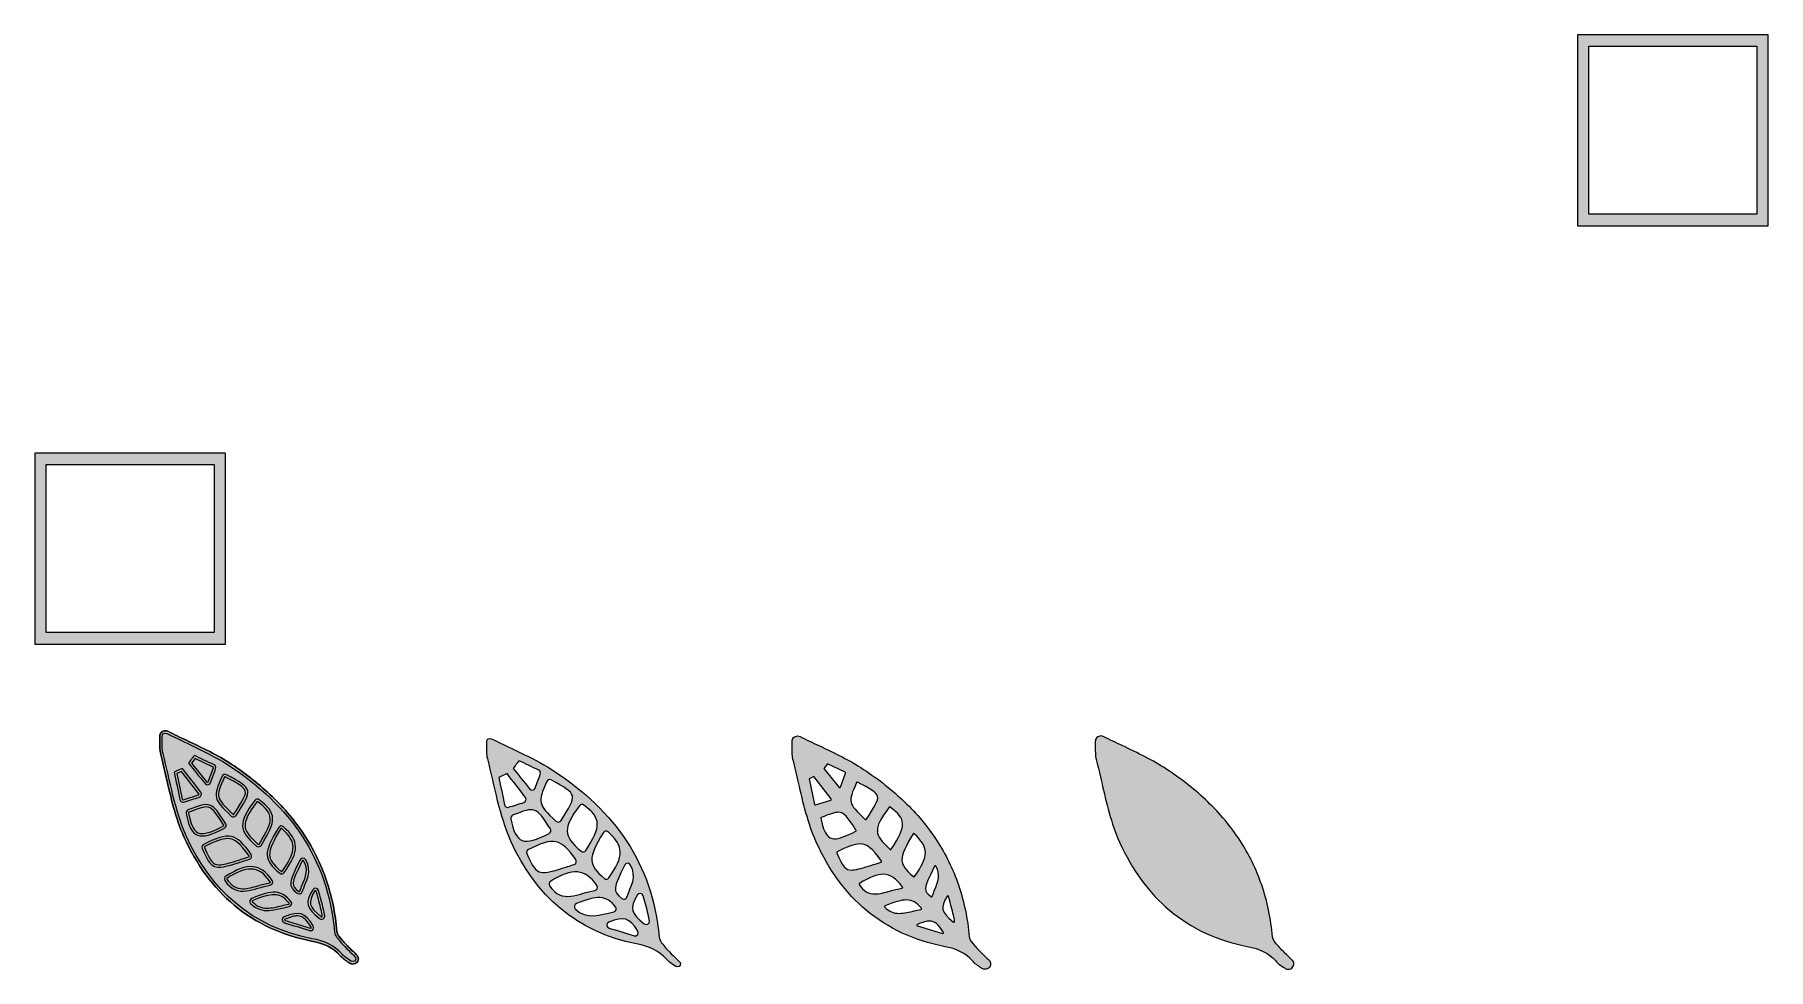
# Model space of a CAD drawing. Header units: inches. Extents: x 792 to 7891, y -1078 to 2748.
import ezdxf

# ---------------------------------------------------------------- set-up
doc = ezdxf.new("R2010")
doc.units = ezdxf.units.IN
doc.header["$MEASUREMENT"] = 0
doc.layers.add('Layer 1', color=7, linetype='Continuous')

# ---------------------------------------------------------------- blocks, each defined once
blk = doc.blocks.new('block 2')
at = {"layer": 'Layer 1', "lineweight": 0}
for points, knots in [([(2116.8, -1029.3), (2116.3, -1026.3), (2115.1, -1023.8), (2113.2, -1021.9), (2106, -1014.5), (2098.4, -1007.1), (2091.1, -1000), (2078.9, -988.1), (2066.2, -975.7), (2054.9, -962.8), (2054.9, -962.8), (2052.8, -960.3), (2052.8, -960.3), (2042.8, -949), (2030.5, -935), (2029.5, -923.3), (2023, -849), (2008.2, -777.5), (1985.3, -711), (1963.2, -646.4), (1932.9, -584.6), (1895.3, -527.3), (1859.1, -471.9), (1814.9, -419.1), (1764.2, -370.3), (1715.4, -323.3), (1659.1, -278.7), (1596.8, -237.6), (1540.4, -200.4), (1478.8, -171.2), (1413.6, -140.3), (1388.7, -128.5), (1362.9, -116.3), (1336.8, -103.3), (1333.6, -101.7), (1330.2, -100.9), (1326.6, -100.9), (1320.6, -100.9), (1314.7, -103.4), (1310.4, -107.7), (1306.1, -112), (1303.7, -117.8), (1303.8, -124), (1303.8, -131), (1303.8, -137.4), (1303.8, -143.6), (1303.7, -165.5), (1303.6, -181.3), (1307.7, -197), (1315.8, -228.4), (1323.2, -260.8), (1330.4, -292.1), (1349.2, -374), (1368.6, -458.6), (1403.1, -535.5), (1454.6, -650.1), (1523.7, -744.1), (1608.7, -815.1), (1697.3, -889.1), (1803.9, -938.6), (1925.4, -962.1), (1980.7, -972.8), (2014.8, -990.2), (2042.8, -1022.1), (2052.2, -1032.9), (2063.9, -1040.6), (2078.7, -1050.3), (2078.7, -1050.3), (2081.7, -1052.3), (2081.7, -1052.3), (2085.5, -1054.8), (2089.9, -1056.1), (2094.3, -1056.1), (2101.1, -1056.1), (2107.7, -1053), (2112.1, -1047.8), (2116.3, -1042.7), (2118.1, -1035.9), (2116.8, -1029.3)], [0, 0, 0, 0, 1, 1, 1, 2, 2, 2, 3, 3, 3, 4, 4, 4, 5, 5, 5, 6, 6, 6, 7, 7, 7, 8, 8, 8, 9, 9, 9, 10, 10, 10, 11, 11, 11, 12, 12, 12, 13, 13, 13, 14, 14, 14, 15, 15, 15, 16, 16, 16, 17, 17, 17, 18, 18, 18, 19, 19, 19, 20, 20, 20, 21, 21, 21, 22, 22, 22, 23, 23, 23, 24, 24, 24, 25, 25, 25, 26, 26, 26, 26]), ([(1393.5, -267.4), (1393.5, -267.4), (1464.1, -358.9), (1464.1, -358.9), (1464.9, -359.9), (1464.7, -360.9), (1464.6, -361.5), (1464.4, -362), (1463.9, -363), (1462.7, -363.3), (1462.7, -363.3), (1400, -383.3), (1400, -383.3), (1399.7, -383.4), (1399.4, -383.5), (1399.1, -383.5), (1398, -383.5), (1396.6, -382.7), (1396.3, -381.2), (1396.3, -381.2), (1374.3, -276.2), (1374.3, -276.2), (1374.3, -276.2), (1393.5, -267.4), (1393.5, -267.4)], [0, 0, 0, 0, 1, 1, 1, 2, 2, 2, 3, 3, 3, 4, 4, 4, 5, 5, 5, 6, 6, 6, 7, 7, 7, 8, 8, 8, 8]), ([(1523.4, -253.4), (1523.4, -253.4), (1501.9, -310.5), (1501.9, -310.5), (1501.2, -312.2), (1499.6, -312.4), (1499.2, -312.4), (1498.3, -312.4), (1497.6, -312), (1497, -311.3), (1497, -311.3), (1433.8, -233.5), (1433.8, -233.5), (1433.8, -233.5), (1448.5, -214.9), (1448.5, -214.9), (1448.5, -214.9), (1522, -249.8), (1522, -249.8), (1523.3, -250.5), (1523.9, -252), (1523.4, -253.4)], [0, 0, 0, 0, 1, 1, 1, 2, 2, 2, 3, 3, 3, 4, 4, 4, 5, 5, 5, 6, 6, 6, 7, 7, 7, 7]), ([(1607.9, -442.3), (1607.2, -443.5), (1606, -443.6), (1605.5, -443.6), (1605, -443.6), (1604.2, -443.5), (1603.5, -442.8), (1567.3, -408.3), (1549.8, -390), (1545.6, -371.9), (1541.5, -354.1), (1549.8, -332.7), (1568.4, -291.3), (1569, -290), (1570.2, -289.6), (1571.1, -289.6), (1571.6, -289.6), (1572, -289.7), (1572.4, -290), (1622.4, -317), (1649.9, -331.8), (1654.1, -348.3), (1658.4, -365.1), (1640.4, -392.5), (1607.9, -442.3)], [0, 0, 0, 0, 1, 1, 1, 2, 2, 2, 3, 3, 3, 4, 4, 4, 5, 5, 5, 6, 6, 6, 7, 7, 7, 8, 8, 8, 8]), ([(1423.2, -434.8), (1455.9, -421.7), (1478.5, -413.2), (1494.3, -413.2), (1517.1, -413.2), (1531.1, -432.3), (1565.5, -486.9), (1566.1, -487.9), (1566, -488.8), (1565.8, -489.2), (1565.7, -489.7), (1565.4, -490.5), (1564.4, -491), (1523.1, -512.4), (1496.2, -521.9), (1477, -521.9), (1453.3, -521.9), (1435.8, -507.9), (1421.5, -438), (1421.2, -436.6), (1421.9, -435.3), (1423.2, -434.8)], [0, 0, 0, 0, 1, 1, 1, 2, 2, 2, 3, 3, 3, 4, 4, 4, 5, 5, 5, 6, 6, 6, 7, 7, 7, 7]), ([(1710.4, -564.8), (1709.7, -566), (1708.5, -566.1), (1708, -566.1), (1707.5, -566.1), (1706.8, -566), (1706.1, -565.4), (1668.2, -532.5), (1653.8, -512.1), (1653.1, -490.2), (1652.3, -467.9), (1665.3, -441.4), (1701, -392.5), (1701.8, -391.5), (1702.9, -391.3), (1703.3, -391.3), (1704, -391.3), (1704.5, -391.5), (1705.1, -391.9), (1740.9, -418.2), (1755.3, -437.2), (1756.2, -459.8), (1757.2, -483), (1743.9, -513.5), (1710.4, -564.8)], [0, 0, 0, 0, 1, 1, 1, 2, 2, 2, 3, 3, 3, 4, 4, 4, 5, 5, 5, 6, 6, 6, 7, 7, 7, 8, 8, 8, 8]), ([(1488.4, -575), (1527.4, -555.7), (1558.4, -542.8), (1582.5, -542.8), (1610.9, -542.8), (1632.9, -560.5), (1669.8, -613.1), (1670.5, -614.1), (1670.4, -615.1), (1670.2, -615.6), (1670, -616.1), (1669.6, -617), (1668.3, -617.4), (1668.3, -617.4), (1660.4, -620), (1660.4, -620), (1644.5, -625.1), (1630.7, -629.5), (1616.7, -633.8), (1601.7, -638.3), (1588.1, -642.3), (1576.3, -645.2), (1564.5, -648), (1554.3, -649.8), (1546.2, -649.8), (1523, -649.8), (1512.5, -637.2), (1487.1, -578.7), (1486.4, -577.3), (1487.1, -575.7), (1488.4, -575)], [0, 0, 0, 0, 1, 1, 1, 2, 2, 2, 3, 3, 3, 4, 4, 4, 5, 5, 5, 6, 6, 6, 7, 7, 7, 8, 8, 8, 9, 9, 9, 10, 10, 10, 10]), ([(1799.5, -501.9), (1800.3, -500.6), (1801.5, -500.5), (1802, -500.5), (1802.5, -500.5), (1803.3, -500.6), (1804, -501.3), (1864.8, -557.5), (1865.1, -590.2), (1805.7, -676.3), (1804.9, -677.4), (1803.8, -677.5), (1803.3, -677.5), (1802.8, -677.5), (1802.2, -677.4), (1801.5, -676.9), (1766.7, -647.3), (1754.2, -629.5), (1753.8, -608.6), (1753.3, -583.7), (1770.2, -550.6), (1799.5, -501.9)], [0, 0, 0, 0, 1, 1, 1, 2, 2, 2, 3, 3, 3, 4, 4, 4, 5, 5, 5, 6, 6, 6, 7, 7, 7, 7]), ([(1877.7, -757.3), (1877.5, -758), (1877, -758.5), (1876.5, -758.8), (1876, -759.1), (1875.4, -759.2), (1875, -759.2), (1874.3, -759.2), (1873.8, -759), (1873.3, -758.6), (1842, -734.3), (1838.7, -731.8), (1887.6, -633.6), (1888.2, -632.2), (1889.4, -632), (1890.1, -632), (1890.8, -632), (1891.9, -632.3), (1892.6, -633.4), (1914.1, -668), (1901.8, -697.8), (1887.5, -732.4), (1884.2, -740.5), (1880.7, -748.8), (1877.7, -757.3)], [0, 0, 0, 0, 1, 1, 1, 2, 2, 2, 3, 3, 3, 4, 4, 4, 5, 5, 5, 6, 6, 6, 7, 7, 7, 8, 8, 8, 8]), ([(1578.7, -706.5), (1578.8, -706), (1579.1, -705.2), (1580, -704.6), (1621.2, -679.1), (1652.2, -667.3), (1677.5, -667.3), (1706.9, -667.3), (1731.2, -683.3), (1756.5, -719.4), (1757.2, -720.5), (1757, -721.6), (1756.7, -722.1), (1756.4, -722.8), (1755.8, -723.6), (1754.6, -723.8), (1737.8, -726.3), (1721.2, -731.1), (1705.1, -735.7), (1683.5, -741.9), (1663, -747.8), (1643.9, -747.8), (1616.9, -747.8), (1596.9, -735.7), (1579.1, -708.5), (1578.5, -707.8), (1578.6, -707), (1578.7, -706.5)], [0, 0, 0, 0, 1, 1, 1, 2, 2, 2, 3, 3, 3, 4, 4, 4, 5, 5, 5, 6, 6, 6, 7, 7, 7, 8, 8, 8, 9, 9, 9, 9]), ([(1682.7, -798.7), (1682.8, -798.1), (1683.2, -797.1), (1684.4, -796.6), (1725.3, -779.5), (1751.5, -772.1), (1772.2, -772.1), (1795.6, -772.1), (1813.4, -782.1), (1833.6, -806.5), (1834.4, -807.5), (1834.3, -808.5), (1834.1, -809.2), (1833.9, -809.8), (1833.3, -810.8), (1831.9, -811.1), (1822.5, -813), (1813.2, -815.2), (1804.2, -817.3), (1793.5, -819.8), (1783.1, -822.3), (1773, -824.1), (1762.8, -826), (1753, -827.2), (1743.6, -827.2), (1719, -827.2), (1700.5, -819.1), (1683.4, -801.2), (1682.6, -800.3), (1682.6, -799.3), (1682.7, -798.7)], [0, 0, 0, 0, 1, 1, 1, 2, 2, 2, 3, 3, 3, 4, 4, 4, 5, 5, 5, 6, 6, 6, 7, 7, 7, 8, 8, 8, 9, 9, 9, 10, 10, 10, 10]), ([(1968.9, -862.1), (1968.3, -862.8), (1967.4, -863.2), (1966.6, -863.2), (1966, -863.2), (1965.4, -863), (1964.9, -862.5), (1913.6, -820.5), (1909.8, -804.7), (1939.2, -756.9), (1939.4, -756.6), (1940, -755.5), (1941.6, -755.5), (1942.3, -755.5), (1943.9, -755.7), (1944.4, -757.6), (1944.4, -757.6), (1945.7, -762.5), (1945.7, -762.5), (1952.6, -787.4), (1959.2, -811), (1965, -834.8), (1967.1, -843.5), (1968.4, -852.3), (1969.5, -859.8), (1969.6, -860.8), (1969.4, -861.5), (1968.9, -862.1)], [0, 0, 0, 0, 1, 1, 1, 2, 2, 2, 3, 3, 3, 4, 4, 4, 5, 5, 5, 6, 6, 6, 7, 7, 7, 8, 8, 8, 9, 9, 9, 9]), ([(1920.4, -909.2), (1920.4, -909.2), (1817.1, -877.6), (1817.1, -877.6), (1815.5, -877.1), (1815.1, -875.9), (1815.1, -875), (1815.1, -874.1), (1815.3, -872.8), (1816.9, -872.2), (1840.1, -863), (1855.8, -858.9), (1867.8, -858.9), (1887.8, -858.9), (1901.9, -870.5), (1923.7, -904.9), (1923.9, -905.2), (1924.6, -906.3), (1923.8, -907.8), (1923.4, -908.5), (1922.5, -909.3), (1921.4, -909.3), (1921.1, -909.3), (1920.8, -909.3), (1920.4, -909.2)], [0, 0, 0, 0, 1, 1, 1, 2, 2, 2, 3, 3, 3, 4, 4, 4, 5, 5, 5, 6, 6, 6, 7, 7, 7, 8, 8, 8, 8])]:
    blk.add_open_spline(points, degree=3, knots=knots, dxfattribs=at)
blk = doc.blocks.new('block 3')
at = {"layer": 'Layer 1', "lineweight": 0}
for points, knots in [([(2107, -1031.1), (2106.8, -1030), (2106.5, -1029.4), (2106.1, -1028.9), (2086.6, -1008.9), (2065.7, -990.3), (2047.4, -969.4), (2035.8, -956.1), (2020.9, -940), (2019.5, -924.2), (1993.4, -624.1), (1834.8, -406.5), (1591.3, -246), (1514, -195), (1426.8, -159.1), (1332.3, -112.2), (1323.8, -108), (1313.7, -114.3), (1313.8, -123.9), (1314, -155.7), (1312.5, -175.9), (1317.3, -194.5), (1346.7, -307.6), (1364.9, -426.1), (1412.2, -531.4), (1512.1, -753.8), (1681.7, -904.8), (1927.3, -952.3), (1977.8, -962.1), (2017.1, -977.7), (2050.3, -1015.5), (2059.4, -1025.9), (2071.6, -1033.7), (2087.2, -1044), (2096.6, -1050.2), (2109.1, -1042.2), (2107, -1031.1)], [0, 0, 0, 0, 1, 1, 1, 2, 2, 2, 3, 3, 3, 4, 4, 4, 5, 5, 5, 6, 6, 6, 7, 7, 7, 8, 8, 8, 9, 9, 9, 10, 10, 10, 11, 11, 11, 12, 12, 12, 12]), ([(1445.6, -202.4), (1471.2, -214.6), (1497.7, -227.2), (1526.3, -240.8), (1532.3, -243.7), (1535.2, -250.7), (1532.8, -257), (1525.7, -275.9), (1519.1, -293.2), (1511.2, -314.1), (1507.7, -323.3), (1495.5, -325.3), (1489.2, -317.6), (1465.2, -288), (1442.8, -260.4), (1421, -233.6), (1434.4, -216.6), (1432.2, -219.5), (1445.6, -202.4)], [0, 0, 0, 0, 1, 1, 1, 2, 2, 2, 3, 3, 3, 4, 4, 4, 5, 5, 5, 6, 6, 6, 6]), ([(1386.5, -383.2), (1378.4, -344.4), (1370.6, -307.2), (1362.9, -270.5), (1381.2, -262), (1378.2, -263.4), (1396.6, -255), (1420.8, -286.3), (1445.5, -318.4), (1472, -352.8), (1477.5, -359.8), (1474.2, -370.2), (1465.8, -372.9), (1444.7, -379.6), (1425.2, -385.8), (1403, -392.9), (1395.8, -395.2), (1388.1, -390.7), (1386.5, -383.2)], [0, 0, 0, 0, 1, 1, 1, 2, 2, 2, 3, 3, 3, 4, 4, 4, 5, 5, 5, 6, 6, 6, 6]), ([(1559.3, -287.2), (1562.4, -280.4), (1570.6, -277.6), (1577.2, -281.1), (1686.4, -340.2), (1686.3, -340.5), (1616.3, -447.8), (1611.9, -454.5), (1602.5, -455.6), (1596.6, -450.1), (1522.6, -379.5), (1521, -372.4), (1559.3, -287.2)], [0, 0, 0, 0, 1, 1, 1, 2, 2, 2, 3, 3, 3, 4, 4, 4, 4]), ([(1411.7, -440), (1410.4, -433.9), (1413.8, -427.8), (1419.5, -425.5), (1511.1, -389), (1516.7, -390.6), (1574, -481.6), (1578, -488), (1575.7, -496.4), (1569, -499.9), (1463.7, -554.4), (1432.7, -542.4), (1411.7, -440)], [0, 0, 0, 0, 1, 1, 1, 2, 2, 2, 3, 3, 3, 4, 4, 4, 4]), ([(1711, -383.8), (1782.7, -436.4), (1783.9, -470.5), (1718.8, -570.2), (1714.6, -576.8), (1705.5, -578), (1699.6, -572.9), (1625.7, -508.8), (1625.1, -479.6), (1692.9, -386.6), (1697.1, -380.9), (1705.2, -379.6), (1711, -383.8)], [0, 0, 0, 0, 1, 1, 1, 2, 2, 2, 3, 3, 3, 4, 4, 4, 4]), ([(1791, -496.7), (1795.2, -489.7), (1804.8, -488.4), (1810.8, -493.9), (1875.7, -554), (1875.9, -592.2), (1813.9, -682), (1809.6, -688.3), (1800.8, -689.4), (1795, -684.5), (1727.5, -627.1), (1727.4, -602.5), (1791, -496.7)], [0, 0, 0, 0, 1, 1, 1, 2, 2, 2, 3, 3, 3, 4, 4, 4, 4]), ([(1477.9, -582.7), (1475.2, -576.4), (1477.8, -569.1), (1484, -566.1), (1588.3, -514.4), (1616.1, -519.1), (1678, -607.3), (1683, -614.4), (1679.7, -624.3), (1671.4, -627), (1652.5, -633), (1636.1, -638.3), (1619.6, -643.3), (1525.4, -671.8), (1515.9, -670.1), (1477.9, -582.7)], [0, 0, 0, 0, 1, 1, 1, 2, 2, 2, 3, 3, 3, 4, 4, 4, 5, 5, 5, 5]), ([(1901.1, -628.2), (1930.9, -676.1), (1902.5, -717.1), (1887.2, -760.6), (1884.3, -768.9), (1874.1, -771.9), (1867.1, -766.5), (1828.3, -736.4), (1831, -724.9), (1878.6, -629.1), (1883.1, -620.1), (1895.8, -619.6), (1901.1, -628.2)], [0, 0, 0, 0, 1, 1, 1, 2, 2, 2, 3, 3, 3, 4, 4, 4, 4]), ([(1570.7, -714), (1566.7, -708), (1568.6, -699.9), (1574.7, -696.1), (1664.6, -640.6), (1715.2, -643.1), (1764.7, -713.6), (1770.1, -721.4), (1765.5, -732.3), (1756.1, -733.7), (1688.6, -743.8), (1622.1, -792.2), (1570.7, -714)], [0, 0, 0, 0, 1, 1, 1, 2, 2, 2, 3, 3, 3, 4, 4, 4, 4]), ([(1676.2, -808.1), (1670, -801.6), (1672.3, -790.9), (1680.6, -787.4), (1766.5, -751.3), (1801.9, -752.4), (1841.3, -800.1), (1847.5, -807.6), (1843.4, -819), (1833.9, -820.9), (1775.6, -832.6), (1722.1, -856.4), (1676.2, -808.1)], [0, 0, 0, 0, 1, 1, 1, 2, 2, 2, 3, 3, 3, 4, 4, 4, 4]), ([(1958.5, -870.2), (1905.4, -826.7), (1897.3, -805.8), (1930.7, -751.7), (1936.6, -742.1), (1951, -744.1), (1954, -755), (1961.4, -781.5), (1968.5, -806.9), (1974.7, -832.4), (1976.7, -840.8), (1978.1, -849.4), (1979.4, -858.5), (1981, -870), (1967.6, -877.6), (1958.5, -870.2)], [0, 0, 0, 0, 1, 1, 1, 2, 2, 2, 3, 3, 3, 4, 4, 4, 5, 5, 5, 5]), ([(1917.5, -918.7), (1882.4, -908), (1849.7, -898), (1814.2, -887.2), (1802.6, -883.6), (1801.9, -867.4), (1813.2, -862.9), (1876.4, -837.8), (1897.1, -844.3), (1932.1, -899.5), (1938.5, -909.6), (1928.9, -922.2), (1917.5, -918.7)], [0, 0, 0, 0, 1, 1, 1, 2, 2, 2, 3, 3, 3, 4, 4, 4, 4])]:
    blk.add_open_spline(points, degree=3, knots=knots, dxfattribs=at)
blk = doc.blocks.new('block 4')
at = {"layer": 'Layer 1', "lineweight": 0}
for points, knots in [([(4706.1, -1050.8), (4705.5, -1047.8), (4704.4, -1045.3), (4702.5, -1043.4), (4695.2, -1035.9), (4687.7, -1028.6), (4680.4, -1021.5), (4668.1, -1009.6), (4655.5, -997.2), (4644.2, -984.3), (4644.2, -984.3), (4642, -981.8), (4642, -981.8), (4632.1, -970.5), (4619.8, -956.4), (4618.8, -944.8), (4612.3, -870.5), (4597.4, -799), (4574.6, -732.4), (4552.4, -667.9), (4522.2, -606.1), (4484.6, -548.8), (4448.3, -493.4), (4404.2, -440.6), (4353.5, -391.8), (4304.7, -344.8), (4248.4, -300.2), (4186.1, -259.1), (4129.6, -221.9), (4068.1, -192.7), (4002.8, -161.8), (3978, -150), (3952.2, -137.8), (3926.1, -124.8), (3922.9, -123.2), (3919.4, -122.4), (3915.9, -122.4), (3909.9, -122.4), (3903.9, -124.8), (3899.6, -129.2), (3895.3, -133.5), (3893, -139.3), (3893, -145.4), (3893.1, -152.5), (3893.1, -158.9), (3893, -165), (3892.9, -187), (3892.8, -202.8), (3896.9, -218.5), (3905.1, -249.9), (3912.5, -282.3), (3919.7, -313.6), (3938.4, -395.5), (3957.8, -480.1), (3992.4, -557), (4043.8, -671.5), (4113, -765.6), (4198, -836.6), (4286.6, -910.6), (4393.2, -960.1), (4514.6, -983.6), (4570, -994.3), (4604, -1011.7), (4632, -1043.6), (4641.5, -1054.3), (4653.2, -1062.1), (4668, -1071.8), (4668, -1071.8), (4671, -1073.8), (4671, -1073.8), (4674.8, -1076.3), (4679.1, -1077.6), (4683.6, -1077.6), (4690.3, -1077.6), (4697, -1074.5), (4701.3, -1069.3), (4705.6, -1064.1), (4707.3, -1057.4), (4706.1, -1050.8)], [0, 0, 0, 0, 1, 1, 1, 2, 2, 2, 3, 3, 3, 4, 4, 4, 5, 5, 5, 6, 6, 6, 7, 7, 7, 8, 8, 8, 9, 9, 9, 10, 10, 10, 11, 11, 11, 12, 12, 12, 13, 13, 13, 14, 14, 14, 15, 15, 15, 16, 16, 16, 17, 17, 17, 18, 18, 18, 19, 19, 19, 20, 20, 20, 21, 21, 21, 22, 22, 22, 23, 23, 23, 24, 24, 24, 25, 25, 25, 26, 26, 26, 26]), ([(4112.7, -274.9), (4112.7, -274.9), (4091.2, -332), (4091.2, -332), (4090.5, -333.7), (4088.9, -333.9), (4088.4, -333.9), (4087.6, -333.9), (4086.8, -333.5), (4086.2, -332.8), (4086.2, -332.8), (4023.1, -255), (4023.1, -255), (4023.1, -255), (4037.8, -236.3), (4037.8, -236.3), (4037.8, -236.3), (4111.2, -271.3), (4111.2, -271.3), (4112.6, -271.9), (4113.2, -273.5), (4112.7, -274.9)], [0, 0, 0, 0, 1, 1, 1, 2, 2, 2, 3, 3, 3, 4, 4, 4, 5, 5, 5, 6, 6, 6, 7, 7, 7, 7]), ([(3982.8, -288.9), (3982.8, -288.9), (4053.4, -380.3), (4053.4, -380.3), (4054.2, -381.4), (4054, -382.4), (4053.8, -382.9), (4053.7, -383.5), (4053.2, -384.4), (4052, -384.8), (4052, -384.8), (3989.3, -404.8), (3989.3, -404.8), (3989, -404.9), (3988.7, -405), (3988.4, -405), (3987.2, -405), (3985.9, -404.2), (3985.6, -402.7), (3985.6, -402.7), (3963.6, -297.7), (3963.6, -297.7), (3963.6, -297.7), (3982.8, -288.9), (3982.8, -288.9)], [0, 0, 0, 0, 1, 1, 1, 2, 2, 2, 3, 3, 3, 4, 4, 4, 5, 5, 5, 6, 6, 6, 7, 7, 7, 8, 8, 8, 8]), ([(4197.2, -463.8), (4196.4, -465), (4195.2, -465.1), (4194.8, -465.1), (4194.3, -465.1), (4193.5, -465), (4192.8, -464.3), (4156.6, -429.8), (4139, -411.5), (4134.9, -393.4), (4130.8, -375.6), (4139.1, -354.2), (4157.7, -312.8), (4158.3, -311.5), (4159.5, -311.1), (4160.3, -311.1), (4160.8, -311.1), (4161.3, -311.2), (4161.7, -311.4), (4211.7, -338.4), (4239.2, -353.3), (4243.4, -369.8), (4247.6, -386.6), (4229.7, -414), (4197.2, -463.8)], [0, 0, 0, 0, 1, 1, 1, 2, 2, 2, 3, 3, 3, 4, 4, 4, 5, 5, 5, 6, 6, 6, 7, 7, 7, 8, 8, 8, 8]), ([(4299.7, -586.3), (4298.9, -587.4), (4297.8, -587.6), (4297.3, -587.6), (4296.8, -587.6), (4296.1, -587.4), (4295.4, -586.9), (4257.5, -553.9), (4243.1, -533.6), (4242.4, -511.7), (4241.6, -489.4), (4254.6, -462.9), (4290.3, -414), (4291.1, -412.9), (4292.2, -412.8), (4292.6, -412.8), (4293.2, -412.8), (4293.8, -413), (4294.3, -413.4), (4330.2, -439.7), (4344.5, -458.7), (4345.5, -481.2), (4346.4, -504.5), (4333.2, -535), (4299.7, -586.3)], [0, 0, 0, 0, 1, 1, 1, 2, 2, 2, 3, 3, 3, 4, 4, 4, 5, 5, 5, 6, 6, 6, 7, 7, 7, 8, 8, 8, 8]), ([(4012.5, -456.2), (4045.2, -443.2), (4067.8, -434.7), (4083.6, -434.7), (4106.3, -434.7), (4120.4, -453.8), (4154.8, -508.4), (4155.4, -509.3), (4155.2, -510.2), (4155.1, -510.7), (4155, -511.2), (4154.6, -512), (4153.7, -512.5), (4112.4, -533.9), (4085.4, -543.4), (4066.3, -543.4), (4042.6, -543.4), (4025, -529.4), (4010.7, -459.4), (4010.5, -458.1), (4011.2, -456.8), (4012.5, -456.2)], [0, 0, 0, 0, 1, 1, 1, 2, 2, 2, 3, 3, 3, 4, 4, 4, 5, 5, 5, 6, 6, 6, 7, 7, 7, 7]), ([(4077.7, -596.5), (4116.7, -577.2), (4147.6, -564.3), (4171.7, -564.3), (4200.2, -564.3), (4222.2, -582), (4259.1, -634.5), (4259.8, -635.6), (4259.6, -636.6), (4259.5, -637.1), (4259.3, -637.6), (4258.8, -638.5), (4257.6, -638.9), (4257.6, -638.9), (4249.7, -641.5), (4249.7, -641.5), (4233.8, -646.6), (4220, -651), (4205.9, -655.3), (4190.9, -659.8), (4177.4, -663.8), (4165.6, -666.7), (4153.7, -669.5), (4143.6, -671.3), (4135.4, -671.3), (4112.2, -671.3), (4101.7, -658.7), (4076.3, -600.2), (4075.7, -598.8), (4076.3, -597.2), (4077.7, -596.5)], [0, 0, 0, 0, 1, 1, 1, 2, 2, 2, 3, 3, 3, 4, 4, 4, 5, 5, 5, 6, 6, 6, 7, 7, 7, 8, 8, 8, 9, 9, 9, 10, 10, 10, 10]), ([(4388.8, -523.4), (4389.6, -522.1), (4390.8, -522), (4391.3, -522), (4391.8, -522), (4392.6, -522.1), (4393.2, -522.8), (4454, -579), (4454.4, -611.7), (4395, -697.8), (4394.2, -698.9), (4393.1, -699), (4392.6, -699), (4392.1, -699), (4391.4, -698.9), (4390.7, -698.4), (4356, -668.8), (4343.5, -650.9), (4343.1, -630), (4342.6, -605.2), (4359.5, -572.1), (4388.8, -523.4)], [0, 0, 0, 0, 1, 1, 1, 2, 2, 2, 3, 3, 3, 4, 4, 4, 5, 5, 5, 6, 6, 6, 7, 7, 7, 7]), ([(4167.9, -727.9), (4168, -727.5), (4168.3, -726.6), (4169.3, -726.1), (4210.5, -700.6), (4241.5, -688.8), (4266.8, -688.8), (4296.1, -688.8), (4320.5, -704.8), (4345.7, -740.9), (4346.5, -742), (4346.2, -743.1), (4346, -743.6), (4345.7, -744.3), (4345.1, -745.1), (4343.9, -745.3), (4327, -747.8), (4310.4, -752.6), (4294.4, -757.2), (4272.7, -763.4), (4252.3, -769.3), (4233.2, -769.3), (4206.2, -769.3), (4186.2, -757.2), (4168.3, -730), (4167.8, -729.2), (4167.8, -728.5), (4167.9, -727.9)], [0, 0, 0, 0, 1, 1, 1, 2, 2, 2, 3, 3, 3, 4, 4, 4, 5, 5, 5, 6, 6, 6, 7, 7, 7, 8, 8, 8, 9, 9, 9, 9]), ([(4467, -778.8), (4466.7, -779.5), (4466.3, -780), (4465.8, -780.3), (4465.3, -780.6), (4464.7, -780.7), (4464.2, -780.7), (4463.6, -780.7), (4463.1, -780.5), (4462.5, -780.1), (4431.3, -755.8), (4428, -753.3), (4476.8, -655.1), (4477.5, -653.7), (4478.7, -653.5), (4479.4, -653.5), (4480.1, -653.5), (4481.1, -653.8), (4481.9, -654.9), (4503.4, -689.5), (4491, -719.3), (4476.8, -753.9), (4473.4, -761.9), (4470, -770.3), (4467, -778.8)], [0, 0, 0, 0, 1, 1, 1, 2, 2, 2, 3, 3, 3, 4, 4, 4, 5, 5, 5, 6, 6, 6, 7, 7, 7, 8, 8, 8, 8]), ([(4558.2, -883.6), (4557.6, -884.2), (4556.7, -884.7), (4555.8, -884.7), (4555.2, -884.7), (4554.7, -884.4), (4554.1, -884), (4502.9, -842), (4499, -826.2), (4528.5, -778.4), (4528.7, -778.1), (4529.3, -777), (4530.9, -777), (4531.5, -777), (4533.1, -777.2), (4533.7, -779.1), (4533.7, -779.1), (4535, -784), (4535, -784), (4541.9, -808.9), (4548.4, -832.4), (4554.2, -856.3), (4556.3, -864.9), (4557.7, -873.8), (4558.8, -881.3), (4558.9, -882.2), (4558.7, -883), (4558.2, -883.6)], [0, 0, 0, 0, 1, 1, 1, 2, 2, 2, 3, 3, 3, 4, 4, 4, 5, 5, 5, 6, 6, 6, 7, 7, 7, 8, 8, 8, 9, 9, 9, 9]), ([(4272, -820.2), (4272.1, -819.6), (4272.5, -818.6), (4273.7, -818.1), (4314.6, -800.9), (4340.8, -793.6), (4361.4, -793.6), (4384.9, -793.6), (4402.7, -803.6), (4422.9, -828), (4423.7, -829), (4423.6, -830), (4423.3, -830.7), (4423.1, -831.3), (4422.6, -832.3), (4421.2, -832.6), (4411.8, -834.4), (4402.5, -836.6), (4393.5, -838.8), (4382.8, -841.3), (4372.3, -843.8), (4362.2, -845.6), (4352.1, -847.5), (4342.3, -848.7), (4332.8, -848.7), (4308.3, -848.7), (4289.7, -840.6), (4272.7, -822.7), (4271.9, -821.8), (4271.9, -820.8), (4272, -820.2)], [0, 0, 0, 0, 1, 1, 1, 2, 2, 2, 3, 3, 3, 4, 4, 4, 5, 5, 5, 6, 6, 6, 7, 7, 7, 8, 8, 8, 9, 9, 9, 10, 10, 10, 10]), ([(4509.7, -930.7), (4509.7, -930.7), (4406.4, -899.1), (4406.4, -899.1), (4404.8, -898.6), (4404.4, -897.4), (4404.3, -896.5), (4404.3, -895.5), (4404.6, -894.3), (4406.2, -893.7), (4429.4, -884.5), (4445.1, -880.4), (4457.1, -880.4), (4477, -880.4), (4491.1, -892), (4512.9, -926.4), (4513.1, -926.7), (4513.8, -927.8), (4513, -929.2), (4512.6, -930), (4511.8, -930.8), (4510.6, -930.8), (4510.3, -930.8), (4510, -930.8), (4509.7, -930.7)], [0, 0, 0, 0, 1, 1, 1, 2, 2, 2, 3, 3, 3, 4, 4, 4, 5, 5, 5, 6, 6, 6, 7, 7, 7, 8, 8, 8, 8])]:
    blk.add_open_spline(points, degree=3, knots=knots, dxfattribs=at)
blk = doc.blocks.new('block 5')
at = {"layer": 'Layer 1', "lineweight": 0}
for points, knots in [([(3436.5, -1052.6), (3436.3, -1051.5), (3436, -1050.9), (3435.6, -1050.4), (3416.2, -1030.4), (3395.2, -1011.8), (3376.9, -990.9), (3365.3, -977.6), (3350.4, -961.5), (3349.1, -945.7), (3322.9, -645.6), (3164.3, -428), (2920.8, -267.5), (2843.5, -216.5), (2756.3, -180.6), (2661.9, -133.7), (2653.3, -129.5), (2643.2, -135.8), (2643.3, -145.4), (2643.5, -177.2), (2642, -197.4), (2646.8, -216), (2676.2, -329.1), (2694.4, -447.6), (2741.7, -552.9), (2841.7, -775.3), (3011.2, -926.3), (3256.8, -973.8), (3307.3, -983.6), (3346.6, -999.2), (3379.8, -1037), (3388.9, -1047.4), (3401.1, -1055.2), (3416.7, -1065.5), (3426.1, -1071.7), (3438.6, -1063.7), (3436.5, -1052.6)], [0, 0, 0, 0, 1, 1, 1, 2, 2, 2, 3, 3, 3, 4, 4, 4, 5, 5, 5, 6, 6, 6, 7, 7, 7, 8, 8, 8, 9, 9, 9, 10, 10, 10, 11, 11, 11, 12, 12, 12, 12]), ([(2716, -404.7), (2707.9, -365.9), (2700.1, -328.7), (2692.4, -292), (2710.7, -283.5), (2707.7, -284.9), (2726.1, -276.5), (2750.3, -307.8), (2775.1, -339.9), (2801.5, -374.2), (2807, -381.3), (2803.8, -391.7), (2795.3, -394.4), (2774.2, -401.1), (2754.7, -407.3), (2732.5, -414.4), (2725.3, -416.7), (2717.6, -412.2), (2716, -404.7)], [0, 0, 0, 0, 1, 1, 1, 2, 2, 2, 3, 3, 3, 4, 4, 4, 5, 5, 5, 6, 6, 6, 6]), ([(2775.1, -223.9), (2800.7, -236.1), (2827.2, -248.7), (2855.8, -262.3), (2861.8, -265.2), (2864.7, -272.2), (2862.3, -278.5), (2855.2, -297.4), (2848.6, -314.7), (2840.8, -335.6), (2837.3, -344.8), (2825, -346.8), (2818.7, -339.1), (2794.7, -309.5), (2772.3, -281.9), (2750.5, -255.1), (2763.9, -238.1), (2761.7, -240.9), (2775.1, -223.9)], [0, 0, 0, 0, 1, 1, 1, 2, 2, 2, 3, 3, 3, 4, 4, 4, 5, 5, 5, 6, 6, 6, 6]), ([(2888.8, -308.7), (2891.9, -301.9), (2900.1, -299.1), (2906.7, -302.6), (3015.9, -361.7), (3015.8, -362), (2945.8, -469.3), (2941.4, -476), (2932, -477.1), (2926.1, -471.6), (2852.1, -401), (2850.6, -393.9), (2888.8, -308.7)], [0, 0, 0, 0, 1, 1, 1, 2, 2, 2, 3, 3, 3, 4, 4, 4, 4]), ([(2741.2, -461.5), (2739.9, -455.4), (2743.3, -449.3), (2749, -447), (2840.6, -410.5), (2846.2, -412.1), (2903.5, -503.1), (2907.5, -509.5), (2905.2, -517.9), (2898.5, -521.4), (2793.2, -575.9), (2762.2, -563.9), (2741.2, -461.5)], [0, 0, 0, 0, 1, 1, 1, 2, 2, 2, 3, 3, 3, 4, 4, 4, 4]), ([(3040.5, -405.3), (3112.2, -457.9), (3113.4, -491.9), (3048.3, -591.7), (3044.1, -598.3), (3035, -599.5), (3029.1, -594.4), (2955.2, -530.3), (2954.6, -501.1), (3022.4, -408.1), (3026.6, -402.4), (3034.7, -401.1), (3040.5, -405.3)], [0, 0, 0, 0, 1, 1, 1, 2, 2, 2, 3, 3, 3, 4, 4, 4, 4]), ([(2807.4, -604.2), (2804.7, -597.9), (2807.4, -590.6), (2813.5, -587.6), (2917.8, -535.9), (2945.6, -540.6), (3007.5, -628.8), (3012.5, -635.9), (3009.2, -645.8), (3000.9, -648.4), (2982, -654.5), (2965.6, -659.8), (2949.1, -664.8), (2854.9, -693.3), (2845.4, -691.6), (2807.4, -604.2)], [0, 0, 0, 0, 1, 1, 1, 2, 2, 2, 3, 3, 3, 4, 4, 4, 5, 5, 5, 5]), ([(3120.5, -518.2), (3124.7, -511.2), (3134.3, -509.9), (3140.3, -515.4), (3205.2, -575.5), (3205.4, -613.7), (3143.4, -703.5), (3139.1, -709.8), (3130.3, -710.9), (3124.5, -706), (3057, -648.6), (3056.9, -624), (3120.5, -518.2)], [0, 0, 0, 0, 1, 1, 1, 2, 2, 2, 3, 3, 3, 4, 4, 4, 4]), ([(2900.2, -735.5), (2896.2, -729.5), (2898.1, -721.4), (2904.3, -717.6), (2994.1, -662.1), (3044.7, -664.6), (3094.2, -735.1), (3099.6, -742.9), (3095, -753.8), (3085.6, -755.2), (3018.1, -765.3), (2951.6, -813.7), (2900.2, -735.5)], [0, 0, 0, 0, 1, 1, 1, 2, 2, 2, 3, 3, 3, 4, 4, 4, 4]), ([(3230.6, -649.7), (3260.4, -697.6), (3232, -738.6), (3216.7, -782.1), (3213.8, -790.4), (3203.6, -793.4), (3196.7, -788), (3157.9, -757.9), (3160.5, -746.4), (3208.1, -650.6), (3212.6, -641.6), (3225.3, -641.1), (3230.6, -649.7)], [0, 0, 0, 0, 1, 1, 1, 2, 2, 2, 3, 3, 3, 4, 4, 4, 4]), ([(3005.7, -829.6), (2999.5, -823.1), (3001.8, -812.4), (3010.1, -808.9), (3096, -772.8), (3131.4, -773.9), (3170.8, -821.6), (3177, -829.1), (3172.9, -840.5), (3163.4, -842.4), (3105.1, -854.1), (3051.6, -877.9), (3005.7, -829.6)], [0, 0, 0, 0, 1, 1, 1, 2, 2, 2, 3, 3, 3, 4, 4, 4, 4]), ([(3288, -891.7), (3235, -848.2), (3226.8, -827.3), (3260.2, -773.2), (3266.1, -763.6), (3280.6, -765.6), (3283.6, -776.5), (3290.9, -803), (3298, -828.4), (3304.2, -853.9), (3306.2, -862.3), (3307.6, -870.9), (3308.9, -879.9), (3310.5, -891.5), (3297.1, -899.1), (3288, -891.7)], [0, 0, 0, 0, 1, 1, 1, 2, 2, 2, 3, 3, 3, 4, 4, 4, 5, 5, 5, 5]), ([(3247, -940.2), (3211.9, -929.5), (3179.3, -919.5), (3143.7, -908.7), (3132.1, -905.1), (3131.4, -888.9), (3142.7, -884.4), (3205.9, -859.3), (3226.6, -865.8), (3261.6, -921), (3268, -931.1), (3258.4, -943.7), (3247, -940.2)], [0, 0, 0, 0, 1, 1, 1, 2, 2, 2, 3, 3, 3, 4, 4, 4, 4])]:
    blk.add_open_spline(points, degree=3, knots=knots, dxfattribs=at)

msp = doc.modelspace()

# ---------------------------------------------------------------- hatches: boundary and pattern name
at = {"layer": 'Layer 1', "true_color": 0xf5871d}
h = msp.add_hatch(color=30, dxfattribs=at)
h.dxf.hatch_style = 2
h.paths.add_polyline_path([(7109, 2748), (7109, 1966), (7891, 1966), (7891, 2748)])
h.paths.add_polyline_path([(7844, 2013), (7156, 2013), (7156, 2701), (7844, 2701)])
h = msp.add_hatch(color=30, dxfattribs=at)
h.dxf.hatch_style = 2
h.paths.add_polyline_path([(791.7, 1035.4), (791.7, 253.4), (1573.7, 253.4), (1573.7, 1035.4)])
h.paths.add_polyline_path([(1526.7, 300.4), (838.7, 300.4), (838.7, 988.4), (1526.7, 988.4)])
at = {"layer": 'Layer 1', "true_color": 0xb2a964}
h = msp.add_hatch(color=43, dxfattribs=at)
h.dxf.hatch_style = 2
edge = h.paths.add_edge_path()
edge.add_spline(control_points=[(2112.1, -1047.8), (2107.7, -1053), (2101.1, -1056.1), (2094.3, -1056.1), (2089.9, -1056.1), (2085.5, -1054.8), (2081.7, -1052.3), (2081.7, -1052.3), (2078.7, -1050.3), (2078.7, -1050.3), (2063.9, -1040.6), (2052.2, -1032.9), (2042.8, -1022.1), (2014.8, -990.2), (1980.7, -972.8), (1925.4, -962.1), (1803.9, -938.6), (1697.3, -889.1), (1608.7, -815.1), (1523.7, -744.1), (1454.6, -650.1), (1403.1, -535.5), (1368.6, -458.6), (1349.2, -374), (1330.4, -292.1), (1323.2, -260.8), (1315.8, -228.4), (1307.7, -197), (1303.6, -181.3), (1303.7, -165.5), (1303.8, -143.6), (1303.8, -137.4), (1303.8, -131), (1303.8, -124), (1303.7, -117.8), (1306.1, -112), (1310.4, -107.7), (1314.7, -103.4), (1320.6, -100.9), (1326.6, -100.9), (1330.2, -100.9), (1333.6, -101.7), (1336.8, -103.3), (1362.9, -116.3), (1388.7, -128.5), (1413.6, -140.3), (1478.8, -171.2), (1540.4, -200.4), (1596.8, -237.6), (1659.1, -278.7), (1715.4, -323.3), (1764.2, -370.3), (1814.9, -419.1), (1859.1, -471.9), (1895.3, -527.3), (1932.9, -584.6), (1963.2, -646.4), (1985.3, -711), (2008.2, -777.5), (2023, -849), (2029.5, -923.3), (2030.5, -935), (2042.8, -949), (2052.8, -960.3), (2052.8, -960.3), (2054.9, -962.8), (2054.9, -962.8), (2066.2, -975.7), (2078.9, -988.1), (2091.1, -1000), (2098.4, -1007.1), (2106, -1014.5), (2113.2, -1021.9), (2115.1, -1023.8), (2116.3, -1026.3), (2116.8, -1029.3), (2118.1, -1035.9), (2116.3, -1042.7), (2112.1, -1047.8)], knot_values=[0, 0, 0, 0, 1, 1, 1, 2, 2, 2, 3, 3, 3, 4, 4, 4, 5, 5, 5, 6, 6, 6, 7, 7, 7, 8, 8, 8, 9, 9, 9, 10, 10, 10, 11, 11, 11, 12, 12, 12, 13, 13, 13, 14, 14, 14, 15, 15, 15, 16, 16, 16, 17, 17, 17, 18, 18, 18, 19, 19, 19, 20, 20, 20, 21, 21, 21, 22, 22, 22, 23, 23, 23, 24, 24, 24, 25, 25, 25, 26, 26, 26, 26], degree=3, periodic=1)
at = {"layer": 'Layer 1', "true_color": 0xad1b2d}
h = msp.add_hatch(color=244, dxfattribs=at)
h.dxf.hatch_style = 2
edge = h.paths.add_edge_path()
edge.add_spline(control_points=[(2116.8, -1029.3), (2116.3, -1026.3), (2115.1, -1023.8), (2113.2, -1021.9), (2106, -1014.5), (2098.4, -1007.1), (2091.1, -1000), (2078.9, -988.1), (2066.2, -975.7), (2054.9, -962.8), (2054.9, -962.8), (2052.8, -960.3), (2052.8, -960.3), (2042.8, -949), (2030.5, -935), (2029.5, -923.3), (2023, -849), (2008.2, -777.5), (1985.3, -711), (1963.2, -646.4), (1932.9, -584.6), (1895.3, -527.3), (1859.1, -471.9), (1814.9, -419.1), (1764.2, -370.3), (1715.4, -323.3), (1659.1, -278.7), (1596.8, -237.6), (1540.4, -200.4), (1478.8, -171.2), (1413.6, -140.3), (1388.7, -128.5), (1362.9, -116.3), (1336.8, -103.3), (1333.6, -101.7), (1330.2, -100.9), (1326.6, -100.9), (1320.6, -100.9), (1314.7, -103.4), (1310.4, -107.7), (1306.1, -112), (1303.7, -117.8), (1303.8, -124), (1303.8, -131), (1303.8, -137.4), (1303.8, -143.6), (1303.7, -165.5), (1303.6, -181.3), (1307.7, -197), (1315.8, -228.4), (1323.2, -260.8), (1330.4, -292.1), (1349.2, -374), (1368.6, -458.6), (1403.1, -535.5), (1454.6, -650.1), (1523.7, -744.1), (1608.7, -815.1), (1697.3, -889.1), (1803.9, -938.6), (1925.4, -962.1), (1980.7, -972.8), (2014.8, -990.2), (2042.8, -1022.1), (2052.2, -1032.9), (2063.9, -1040.6), (2078.7, -1050.3), (2078.7, -1050.3), (2081.7, -1052.3), (2081.7, -1052.3), (2085.5, -1054.8), (2089.9, -1056.1), (2094.3, -1056.1), (2101.1, -1056.1), (2107.7, -1053), (2112.1, -1047.8), (2116.3, -1042.7), (2118.1, -1035.9), (2116.8, -1029.3)], knot_values=[0, 0, 0, 0, 1, 1, 1, 2, 2, 2, 3, 3, 3, 4, 4, 4, 5, 5, 5, 6, 6, 6, 7, 7, 7, 8, 8, 8, 9, 9, 9, 10, 10, 10, 11, 11, 11, 12, 12, 12, 13, 13, 13, 14, 14, 14, 15, 15, 15, 16, 16, 16, 17, 17, 17, 18, 18, 18, 19, 19, 19, 20, 20, 20, 21, 21, 21, 22, 22, 22, 23, 23, 23, 24, 24, 24, 25, 25, 25, 26, 26, 26, 26], degree=3, periodic=1)
edge = h.paths.add_edge_path()
edge.add_spline(control_points=[(1968.9, -862.1), (1968.3, -862.8), (1967.4, -863.2), (1966.6, -863.2), (1966, -863.2), (1965.4, -863), (1964.9, -862.5), (1913.6, -820.5), (1909.8, -804.7), (1939.2, -756.9), (1939.4, -756.6), (1940, -755.5), (1941.6, -755.5), (1942.3, -755.5), (1943.9, -755.7), (1944.4, -757.6), (1944.4, -757.6), (1945.7, -762.5), (1945.7, -762.5), (1952.6, -787.4), (1959.2, -811), (1965, -834.8), (1967.1, -843.5), (1968.4, -852.3), (1969.5, -859.8), (1969.6, -860.8), (1969.4, -861.5), (1968.9, -862.1)], knot_values=[0, 0, 0, 0, 1, 1, 1, 2, 2, 2, 3, 3, 3, 4, 4, 4, 5, 5, 5, 6, 6, 6, 7, 7, 7, 8, 8, 8, 9, 9, 9, 9], degree=3, periodic=1)
edge = h.paths.add_edge_path()
edge.add_spline(control_points=[(1488.4, -575), (1527.4, -555.7), (1558.4, -542.8), (1582.5, -542.8), (1610.9, -542.8), (1632.9, -560.5), (1669.8, -613.1), (1670.5, -614.1), (1670.4, -615.1), (1670.2, -615.6), (1670, -616.1), (1669.6, -617), (1668.3, -617.4), (1668.3, -617.4), (1660.4, -620), (1660.4, -620), (1644.5, -625.1), (1630.7, -629.5), (1616.7, -633.8), (1601.7, -638.3), (1588.1, -642.3), (1576.3, -645.2), (1564.5, -648), (1554.3, -649.8), (1546.2, -649.8), (1523, -649.8), (1512.5, -637.2), (1487.1, -578.7), (1486.4, -577.3), (1487.1, -575.7), (1488.4, -575)], knot_values=[0, 0, 0, 0, 1, 1, 1, 2, 2, 2, 3, 3, 3, 4, 4, 4, 5, 5, 5, 6, 6, 6, 7, 7, 7, 8, 8, 8, 9, 9, 9, 10, 10, 10, 10], degree=3, periodic=1)
edge = h.paths.add_edge_path()
edge.add_spline(control_points=[(1578.7, -706.5), (1578.8, -706), (1579.1, -705.2), (1580, -704.6), (1621.2, -679.1), (1652.2, -667.3), (1677.5, -667.3), (1706.9, -667.3), (1731.2, -683.3), (1756.5, -719.4), (1757.2, -720.5), (1757, -721.6), (1756.7, -722.1), (1756.4, -722.8), (1755.8, -723.6), (1754.6, -723.8), (1737.8, -726.3), (1721.2, -731.1), (1705.1, -735.7), (1683.5, -741.9), (1663, -747.8), (1643.9, -747.8), (1616.9, -747.8), (1596.9, -735.7), (1579.1, -708.5), (1578.5, -707.8), (1578.6, -707), (1578.7, -706.5)], knot_values=[0, 0, 0, 0, 1, 1, 1, 2, 2, 2, 3, 3, 3, 4, 4, 4, 5, 5, 5, 6, 6, 6, 7, 7, 7, 8, 8, 8, 9, 9, 9, 9], degree=3, periodic=1)
edge = h.paths.add_edge_path()
edge.add_spline(control_points=[(1877.7, -757.3), (1877.5, -758), (1877, -758.5), (1876.5, -758.8), (1876, -759.1), (1875.4, -759.2), (1875, -759.2), (1874.3, -759.2), (1873.8, -759), (1873.3, -758.6), (1842, -734.3), (1838.7, -731.8), (1887.6, -633.6), (1888.2, -632.2), (1889.4, -632), (1890.1, -632), (1890.8, -632), (1891.9, -632.3), (1892.6, -633.4), (1914.1, -668), (1901.8, -697.8), (1887.5, -732.4), (1884.2, -740.5), (1880.7, -748.8), (1877.7, -757.3)], knot_values=[0, 0, 0, 0, 1, 1, 1, 2, 2, 2, 3, 3, 3, 4, 4, 4, 5, 5, 5, 6, 6, 6, 7, 7, 7, 8, 8, 8, 8], degree=3, periodic=1)
edge = h.paths.add_edge_path()
edge.add_spline(control_points=[(1682.7, -798.7), (1682.8, -798.1), (1683.2, -797.1), (1684.4, -796.6), (1725.3, -779.5), (1751.5, -772.1), (1772.2, -772.1), (1795.6, -772.1), (1813.4, -782.1), (1833.6, -806.5), (1834.4, -807.5), (1834.3, -808.5), (1834.1, -809.2), (1833.9, -809.8), (1833.3, -810.8), (1831.9, -811.1), (1822.5, -813), (1813.2, -815.2), (1804.2, -817.3), (1793.5, -819.8), (1783.1, -822.3), (1773, -824.1), (1762.8, -826), (1753, -827.2), (1743.6, -827.2), (1719, -827.2), (1700.5, -819.1), (1683.4, -801.2), (1682.6, -800.3), (1682.6, -799.3), (1682.7, -798.7)], knot_values=[0, 0, 0, 0, 1, 1, 1, 2, 2, 2, 3, 3, 3, 4, 4, 4, 5, 5, 5, 6, 6, 6, 7, 7, 7, 8, 8, 8, 9, 9, 9, 10, 10, 10, 10], degree=3, periodic=1)
edge = h.paths.add_edge_path()
edge.add_spline(control_points=[(1799.5, -501.9), (1800.3, -500.6), (1801.5, -500.5), (1802, -500.5), (1802.5, -500.5), (1803.3, -500.6), (1804, -501.3), (1864.8, -557.5), (1865.1, -590.2), (1805.7, -676.3), (1804.9, -677.4), (1803.8, -677.5), (1803.3, -677.5), (1802.8, -677.5), (1802.2, -677.4), (1801.5, -676.9), (1766.7, -647.3), (1754.2, -629.5), (1753.8, -608.6), (1753.3, -583.7), (1770.2, -550.6), (1799.5, -501.9)], knot_values=[0, 0, 0, 0, 1, 1, 1, 2, 2, 2, 3, 3, 3, 4, 4, 4, 5, 5, 5, 6, 6, 6, 7, 7, 7, 7], degree=3, periodic=1)
edge = h.paths.add_edge_path()
edge.add_spline(control_points=[(1710.4, -564.8), (1709.7, -566), (1708.5, -566.1), (1708, -566.1), (1707.5, -566.1), (1706.8, -566), (1706.1, -565.4), (1668.2, -532.5), (1653.8, -512.1), (1653.1, -490.2), (1652.3, -467.9), (1665.3, -441.4), (1701, -392.5), (1701.8, -391.5), (1702.9, -391.3), (1703.3, -391.3), (1704, -391.3), (1704.5, -391.5), (1705.1, -391.9), (1740.9, -418.2), (1755.3, -437.2), (1756.2, -459.8), (1757.2, -483), (1743.9, -513.5), (1710.4, -564.8)], knot_values=[0, 0, 0, 0, 1, 1, 1, 2, 2, 2, 3, 3, 3, 4, 4, 4, 5, 5, 5, 6, 6, 6, 7, 7, 7, 8, 8, 8, 8], degree=3, periodic=1)
edge = h.paths.add_edge_path()
edge.add_spline(control_points=[(1607.9, -442.3), (1607.2, -443.5), (1606, -443.6), (1605.5, -443.6), (1605, -443.6), (1604.2, -443.5), (1603.5, -442.8), (1567.3, -408.3), (1549.8, -390), (1545.6, -371.9), (1541.5, -354.1), (1549.8, -332.7), (1568.4, -291.3), (1569, -290), (1570.2, -289.6), (1571.1, -289.6), (1571.6, -289.6), (1572, -289.7), (1572.4, -290), (1622.4, -317), (1649.9, -331.8), (1654.1, -348.3), (1658.4, -365.1), (1640.4, -392.5), (1607.9, -442.3)], knot_values=[0, 0, 0, 0, 1, 1, 1, 2, 2, 2, 3, 3, 3, 4, 4, 4, 5, 5, 5, 6, 6, 6, 7, 7, 7, 8, 8, 8, 8], degree=3, periodic=1)
edge = h.paths.add_edge_path()
edge.add_spline(control_points=[(1523.4, -253.4), (1523.4, -253.4), (1501.9, -310.5), (1501.9, -310.5), (1501.2, -312.2), (1499.6, -312.4), (1499.2, -312.4), (1498.3, -312.4), (1497.6, -312), (1497, -311.3), (1497, -311.3), (1433.8, -233.5), (1433.8, -233.5), (1433.8, -233.5), (1448.5, -214.9), (1448.5, -214.9), (1448.5, -214.9), (1522, -249.8), (1522, -249.8), (1523.3, -250.5), (1523.9, -252), (1523.4, -253.4)], knot_values=[0, 0, 0, 0, 1, 1, 1, 2, 2, 2, 3, 3, 3, 4, 4, 4, 5, 5, 5, 6, 6, 6, 7, 7, 7, 7], degree=3, periodic=1)
edge = h.paths.add_edge_path()
edge.add_spline(control_points=[(1393.5, -267.4), (1393.5, -267.4), (1464.1, -358.9), (1464.1, -358.9), (1464.9, -359.9), (1464.7, -360.9), (1464.6, -361.5), (1464.4, -362), (1463.9, -363), (1462.7, -363.3), (1462.7, -363.3), (1400, -383.3), (1400, -383.3), (1399.7, -383.4), (1399.4, -383.5), (1399.1, -383.5), (1398, -383.5), (1396.6, -382.7), (1396.3, -381.2), (1396.3, -381.2), (1374.3, -276.2), (1374.3, -276.2), (1374.3, -276.2), (1393.5, -267.4), (1393.5, -267.4)], knot_values=[0, 0, 0, 0, 1, 1, 1, 2, 2, 2, 3, 3, 3, 4, 4, 4, 5, 5, 5, 6, 6, 6, 7, 7, 7, 8, 8, 8, 8], degree=3, periodic=1)
edge = h.paths.add_edge_path()
edge.add_spline(control_points=[(1423.2, -434.8), (1455.9, -421.7), (1478.5, -413.2), (1494.3, -413.2), (1517.1, -413.2), (1531.1, -432.3), (1565.5, -486.9), (1566.1, -487.9), (1566, -488.8), (1565.8, -489.2), (1565.7, -489.7), (1565.4, -490.5), (1564.4, -491), (1523.1, -512.4), (1496.2, -521.9), (1477, -521.9), (1453.3, -521.9), (1435.8, -507.9), (1421.5, -438), (1421.2, -436.6), (1421.9, -435.3), (1423.2, -434.8)], knot_values=[0, 0, 0, 0, 1, 1, 1, 2, 2, 2, 3, 3, 3, 4, 4, 4, 5, 5, 5, 6, 6, 6, 7, 7, 7, 7], degree=3, periodic=1)
edge = h.paths.add_edge_path()
edge.add_spline(control_points=[(1920.4, -909.2), (1920.4, -909.2), (1817.1, -877.6), (1817.1, -877.6), (1815.5, -877.1), (1815.1, -875.9), (1815.1, -875), (1815.1, -874.1), (1815.3, -872.8), (1816.9, -872.2), (1840.1, -863), (1855.8, -858.9), (1867.8, -858.9), (1887.8, -858.9), (1901.9, -870.5), (1923.7, -904.9), (1923.9, -905.2), (1924.6, -906.3), (1923.8, -907.8), (1923.4, -908.5), (1922.5, -909.3), (1921.4, -909.3), (1921.1, -909.3), (1920.8, -909.3), (1920.4, -909.2)], knot_values=[0, 0, 0, 0, 1, 1, 1, 2, 2, 2, 3, 3, 3, 4, 4, 4, 5, 5, 5, 6, 6, 6, 7, 7, 7, 8, 8, 8, 8], degree=3, periodic=1)
at = {"layer": 'Layer 1', "true_color": 0x5c7031}
h = msp.add_hatch(color=77, dxfattribs=at)
h.dxf.hatch_style = 2
edge = h.paths.add_edge_path()
edge.add_spline(control_points=[(2107, -1031.1), (2106.8, -1030), (2106.5, -1029.4), (2106.1, -1028.9), (2086.6, -1008.9), (2065.7, -990.3), (2047.4, -969.4), (2035.8, -956.1), (2020.9, -940), (2019.5, -924.2), (1993.4, -624.1), (1834.8, -406.5), (1591.3, -246), (1514, -195), (1426.8, -159.1), (1332.3, -112.2), (1323.8, -108), (1313.7, -114.3), (1313.8, -123.9), (1314, -155.7), (1312.5, -175.9), (1317.3, -194.5), (1346.7, -307.6), (1364.9, -426.1), (1412.2, -531.4), (1512.1, -753.8), (1681.7, -904.8), (1927.3, -952.3), (1977.8, -962.1), (2017.1, -977.7), (2050.3, -1015.5), (2059.4, -1025.9), (2071.6, -1033.7), (2087.2, -1044), (2096.6, -1050.2), (2109.1, -1042.2), (2107, -1031.1)], knot_values=[0, 0, 0, 0, 1, 1, 1, 2, 2, 2, 3, 3, 3, 4, 4, 4, 5, 5, 5, 6, 6, 6, 7, 7, 7, 8, 8, 8, 9, 9, 9, 10, 10, 10, 11, 11, 11, 12, 12, 12, 12], degree=3, periodic=1)
edge = h.paths.add_edge_path()
edge.add_spline(control_points=[(1901.1, -628.2), (1930.9, -676.1), (1902.5, -717.1), (1887.2, -760.6), (1884.3, -768.9), (1874.1, -771.9), (1867.1, -766.5), (1828.3, -736.4), (1831, -724.9), (1878.6, -629.1), (1883.1, -620.1), (1895.8, -619.6), (1901.1, -628.2)], knot_values=[0, 0, 0, 0, 1, 1, 1, 2, 2, 2, 3, 3, 3, 4, 4, 4, 4], degree=3, periodic=1)
edge = h.paths.add_edge_path()
edge.add_spline(control_points=[(1791, -496.7), (1795.2, -489.7), (1804.8, -488.4), (1810.8, -493.9), (1875.7, -554), (1875.9, -592.2), (1813.9, -682), (1809.6, -688.3), (1800.8, -689.4), (1795, -684.5), (1727.5, -627.1), (1727.4, -602.5), (1791, -496.7)], knot_values=[0, 0, 0, 0, 1, 1, 1, 2, 2, 2, 3, 3, 3, 4, 4, 4, 4], degree=3, periodic=1)
edge = h.paths.add_edge_path()
edge.add_spline(control_points=[(1711, -383.8), (1782.7, -436.4), (1783.9, -470.5), (1718.8, -570.2), (1714.6, -576.8), (1705.5, -578), (1699.6, -572.9), (1625.7, -508.8), (1625.1, -479.6), (1692.9, -386.6), (1697.1, -380.9), (1705.2, -379.6), (1711, -383.8)], knot_values=[0, 0, 0, 0, 1, 1, 1, 2, 2, 2, 3, 3, 3, 4, 4, 4, 4], degree=3, periodic=1)
edge = h.paths.add_edge_path()
edge.add_spline(control_points=[(1559.3, -287.2), (1562.4, -280.4), (1570.6, -277.6), (1577.2, -281.1), (1686.4, -340.2), (1686.3, -340.5), (1616.3, -447.8), (1611.9, -454.5), (1602.5, -455.6), (1596.6, -450.1), (1522.6, -379.5), (1521, -372.4), (1559.3, -287.2)], knot_values=[0, 0, 0, 0, 1, 1, 1, 2, 2, 2, 3, 3, 3, 4, 4, 4, 4], degree=3, periodic=1)
edge = h.paths.add_edge_path()
edge.add_spline(control_points=[(1445.6, -202.4), (1471.2, -214.6), (1497.7, -227.2), (1526.3, -240.8), (1532.3, -243.7), (1535.2, -250.7), (1532.8, -257), (1525.7, -275.9), (1519.1, -293.2), (1511.2, -314.1), (1507.7, -323.3), (1495.5, -325.3), (1489.2, -317.6), (1465.2, -288), (1442.8, -260.4), (1421, -233.6), (1434.4, -216.6), (1432.2, -219.5), (1445.6, -202.4)], knot_values=[0, 0, 0, 0, 1, 1, 1, 2, 2, 2, 3, 3, 3, 4, 4, 4, 5, 5, 5, 6, 6, 6, 6], degree=3, periodic=1)
edge = h.paths.add_edge_path()
edge.add_spline(control_points=[(1386.5, -383.2), (1378.4, -344.4), (1370.6, -307.2), (1362.9, -270.5), (1381.2, -262), (1378.2, -263.4), (1396.6, -255), (1420.8, -286.3), (1445.5, -318.4), (1472, -352.8), (1477.5, -359.8), (1474.2, -370.2), (1465.8, -372.9), (1444.7, -379.6), (1425.2, -385.8), (1403, -392.9), (1395.8, -395.2), (1388.1, -390.7), (1386.5, -383.2)], knot_values=[0, 0, 0, 0, 1, 1, 1, 2, 2, 2, 3, 3, 3, 4, 4, 4, 5, 5, 5, 6, 6, 6, 6], degree=3, periodic=1)
edge = h.paths.add_edge_path()
edge.add_spline(control_points=[(1411.7, -440), (1410.4, -433.9), (1413.8, -427.8), (1419.5, -425.5), (1511.1, -389), (1516.7, -390.6), (1574, -481.6), (1578, -488), (1575.7, -496.4), (1569, -499.9), (1463.7, -554.4), (1432.7, -542.4), (1411.7, -440)], knot_values=[0, 0, 0, 0, 1, 1, 1, 2, 2, 2, 3, 3, 3, 4, 4, 4, 4], degree=3, periodic=1)
edge = h.paths.add_edge_path()
edge.add_spline(control_points=[(1477.9, -582.7), (1475.2, -576.4), (1477.8, -569.1), (1484, -566.1), (1588.3, -514.4), (1616.1, -519.1), (1678, -607.3), (1683, -614.4), (1679.7, -624.3), (1671.4, -627), (1652.5, -633), (1636.1, -638.3), (1619.6, -643.3), (1525.4, -671.8), (1515.9, -670.1), (1477.9, -582.7)], knot_values=[0, 0, 0, 0, 1, 1, 1, 2, 2, 2, 3, 3, 3, 4, 4, 4, 5, 5, 5, 5], degree=3, periodic=1)
edge = h.paths.add_edge_path()
edge.add_spline(control_points=[(1570.7, -714), (1566.7, -708), (1568.6, -699.9), (1574.7, -696.1), (1664.6, -640.6), (1715.2, -643.1), (1764.7, -713.6), (1770.1, -721.4), (1765.5, -732.3), (1756.1, -733.7), (1688.6, -743.8), (1622.1, -792.2), (1570.7, -714)], knot_values=[0, 0, 0, 0, 1, 1, 1, 2, 2, 2, 3, 3, 3, 4, 4, 4, 4], degree=3, periodic=1)
edge = h.paths.add_edge_path()
edge.add_spline(control_points=[(1676.2, -808.1), (1670, -801.6), (1672.3, -790.9), (1680.6, -787.4), (1766.5, -751.3), (1801.9, -752.4), (1841.3, -800.1), (1847.5, -807.6), (1843.4, -819), (1833.9, -820.9), (1775.6, -832.6), (1722.1, -856.4), (1676.2, -808.1)], knot_values=[0, 0, 0, 0, 1, 1, 1, 2, 2, 2, 3, 3, 3, 4, 4, 4, 4], degree=3, periodic=1)
edge = h.paths.add_edge_path()
edge.add_spline(control_points=[(1917.5, -918.7), (1882.4, -908), (1849.7, -898), (1814.2, -887.2), (1802.6, -883.6), (1801.9, -867.4), (1813.2, -862.9), (1876.4, -837.8), (1897.1, -844.3), (1932.1, -899.5), (1938.5, -909.6), (1928.9, -922.2), (1917.5, -918.7)], knot_values=[0, 0, 0, 0, 1, 1, 1, 2, 2, 2, 3, 3, 3, 4, 4, 4, 4], degree=3, periodic=1)
edge = h.paths.add_edge_path()
edge.add_spline(control_points=[(1958.5, -870.2), (1905.4, -826.7), (1897.3, -805.8), (1930.7, -751.7), (1936.6, -742.1), (1951, -744.1), (1954, -755), (1961.4, -781.5), (1968.5, -806.9), (1974.7, -832.4), (1976.7, -840.8), (1978.1, -849.4), (1979.4, -858.5), (1981, -870), (1967.6, -877.6), (1958.5, -870.2)], knot_values=[0, 0, 0, 0, 1, 1, 1, 2, 2, 2, 3, 3, 3, 4, 4, 4, 5, 5, 5, 5], degree=3, periodic=1)
h = msp.add_hatch(color=77, dxfattribs=at)
h.dxf.hatch_style = 2
edge = h.paths.add_edge_path()
edge.add_spline(control_points=[(3436.5, -1052.6), (3436.3, -1051.5), (3436, -1050.9), (3435.6, -1050.4), (3416.2, -1030.4), (3395.2, -1011.8), (3376.9, -990.9), (3365.3, -977.6), (3350.4, -961.5), (3349.1, -945.7), (3322.9, -645.6), (3164.3, -428), (2920.8, -267.5), (2843.5, -216.5), (2756.3, -180.6), (2661.9, -133.7), (2653.3, -129.5), (2643.2, -135.8), (2643.3, -145.4), (2643.5, -177.2), (2642, -197.4), (2646.8, -216), (2676.2, -329.1), (2694.4, -447.6), (2741.7, -552.9), (2841.7, -775.3), (3011.2, -926.3), (3256.8, -973.8), (3307.3, -983.6), (3346.6, -999.2), (3379.8, -1037), (3388.9, -1047.4), (3401.1, -1055.2), (3416.7, -1065.5), (3426.1, -1071.7), (3438.6, -1063.7), (3436.5, -1052.6)], knot_values=[0, 0, 0, 0, 1, 1, 1, 2, 2, 2, 3, 3, 3, 4, 4, 4, 5, 5, 5, 6, 6, 6, 7, 7, 7, 8, 8, 8, 9, 9, 9, 10, 10, 10, 11, 11, 11, 12, 12, 12, 12], degree=3, periodic=1)
edge = h.paths.add_edge_path()
edge.add_spline(control_points=[(3230.6, -649.7), (3260.4, -697.6), (3232, -738.6), (3216.7, -782.1), (3213.8, -790.4), (3203.6, -793.4), (3196.7, -788), (3157.9, -757.9), (3160.5, -746.4), (3208.1, -650.6), (3212.6, -641.6), (3225.3, -641.1), (3230.6, -649.7)], knot_values=[0, 0, 0, 0, 1, 1, 1, 2, 2, 2, 3, 3, 3, 4, 4, 4, 4], degree=3, periodic=1)
edge = h.paths.add_edge_path()
edge.add_spline(control_points=[(3120.5, -518.2), (3124.7, -511.2), (3134.3, -509.9), (3140.3, -515.4), (3205.2, -575.5), (3205.4, -613.7), (3143.4, -703.5), (3139.1, -709.8), (3130.3, -710.9), (3124.5, -706), (3057, -648.6), (3056.9, -624), (3120.5, -518.2)], knot_values=[0, 0, 0, 0, 1, 1, 1, 2, 2, 2, 3, 3, 3, 4, 4, 4, 4], degree=3, periodic=1)
edge = h.paths.add_edge_path()
edge.add_spline(control_points=[(3040.5, -405.3), (3112.2, -457.9), (3113.4, -491.9), (3048.3, -591.7), (3044.1, -598.3), (3035, -599.5), (3029.1, -594.4), (2955.2, -530.3), (2954.6, -501.1), (3022.4, -408.1), (3026.6, -402.4), (3034.7, -401.1), (3040.5, -405.3)], knot_values=[0, 0, 0, 0, 1, 1, 1, 2, 2, 2, 3, 3, 3, 4, 4, 4, 4], degree=3, periodic=1)
edge = h.paths.add_edge_path()
edge.add_spline(control_points=[(2888.8, -308.7), (2891.9, -301.9), (2900.1, -299.1), (2906.7, -302.6), (3015.9, -361.7), (3015.8, -362), (2945.8, -469.3), (2941.4, -476), (2932, -477.1), (2926.1, -471.6), (2852.1, -401), (2850.6, -393.9), (2888.8, -308.7)], knot_values=[0, 0, 0, 0, 1, 1, 1, 2, 2, 2, 3, 3, 3, 4, 4, 4, 4], degree=3, periodic=1)
edge = h.paths.add_edge_path()
edge.add_spline(control_points=[(2775.1, -223.9), (2800.7, -236.1), (2827.2, -248.7), (2855.8, -262.3), (2861.8, -265.2), (2864.7, -272.2), (2862.3, -278.5), (2855.2, -297.4), (2848.6, -314.7), (2840.8, -335.6), (2837.3, -344.8), (2825, -346.8), (2818.7, -339.1), (2794.7, -309.5), (2772.3, -281.9), (2750.5, -255.1), (2763.9, -238.1), (2761.7, -240.9), (2775.1, -223.9)], knot_values=[0, 0, 0, 0, 1, 1, 1, 2, 2, 2, 3, 3, 3, 4, 4, 4, 5, 5, 5, 6, 6, 6, 6], degree=3, periodic=1)
edge = h.paths.add_edge_path()
edge.add_spline(control_points=[(2716, -404.7), (2707.9, -365.9), (2700.1, -328.7), (2692.4, -292), (2710.7, -283.5), (2707.7, -284.9), (2726.1, -276.5), (2750.3, -307.8), (2775.1, -339.9), (2801.5, -374.2), (2807, -381.3), (2803.8, -391.7), (2795.3, -394.4), (2774.2, -401.1), (2754.7, -407.3), (2732.5, -414.4), (2725.3, -416.7), (2717.6, -412.2), (2716, -404.7)], knot_values=[0, 0, 0, 0, 1, 1, 1, 2, 2, 2, 3, 3, 3, 4, 4, 4, 5, 5, 5, 6, 6, 6, 6], degree=3, periodic=1)
edge = h.paths.add_edge_path()
edge.add_spline(control_points=[(2741.2, -461.5), (2739.9, -455.4), (2743.3, -449.3), (2749, -447), (2840.6, -410.5), (2846.2, -412.1), (2903.5, -503.1), (2907.5, -509.5), (2905.2, -517.9), (2898.5, -521.4), (2793.2, -575.9), (2762.2, -563.9), (2741.2, -461.5)], knot_values=[0, 0, 0, 0, 1, 1, 1, 2, 2, 2, 3, 3, 3, 4, 4, 4, 4], degree=3, periodic=1)
edge = h.paths.add_edge_path()
edge.add_spline(control_points=[(2807.4, -604.2), (2804.7, -597.9), (2807.4, -590.6), (2813.5, -587.6), (2917.8, -535.9), (2945.6, -540.6), (3007.5, -628.8), (3012.5, -635.9), (3009.2, -645.8), (3000.9, -648.4), (2982, -654.5), (2965.6, -659.8), (2949.1, -664.8), (2854.9, -693.3), (2845.4, -691.6), (2807.4, -604.2)], knot_values=[0, 0, 0, 0, 1, 1, 1, 2, 2, 2, 3, 3, 3, 4, 4, 4, 5, 5, 5, 5], degree=3, periodic=1)
edge = h.paths.add_edge_path()
edge.add_spline(control_points=[(2900.2, -735.5), (2896.2, -729.5), (2898.1, -721.4), (2904.3, -717.6), (2994.1, -662.1), (3044.7, -664.6), (3094.2, -735.1), (3099.6, -742.9), (3095, -753.8), (3085.6, -755.2), (3018.1, -765.3), (2951.6, -813.7), (2900.2, -735.5)], knot_values=[0, 0, 0, 0, 1, 1, 1, 2, 2, 2, 3, 3, 3, 4, 4, 4, 4], degree=3, periodic=1)
edge = h.paths.add_edge_path()
edge.add_spline(control_points=[(3005.7, -829.6), (2999.5, -823.1), (3001.8, -812.4), (3010.1, -808.9), (3096, -772.8), (3131.4, -773.9), (3170.8, -821.6), (3177, -829.1), (3172.9, -840.5), (3163.4, -842.4), (3105.1, -854.1), (3051.6, -877.9), (3005.7, -829.6)], knot_values=[0, 0, 0, 0, 1, 1, 1, 2, 2, 2, 3, 3, 3, 4, 4, 4, 4], degree=3, periodic=1)
edge = h.paths.add_edge_path()
edge.add_spline(control_points=[(3247, -940.2), (3211.9, -929.5), (3179.3, -919.5), (3143.7, -908.7), (3132.1, -905.1), (3131.4, -888.9), (3142.7, -884.4), (3205.9, -859.3), (3226.6, -865.8), (3261.6, -921), (3268, -931.1), (3258.4, -943.7), (3247, -940.2)], knot_values=[0, 0, 0, 0, 1, 1, 1, 2, 2, 2, 3, 3, 3, 4, 4, 4, 4], degree=3, periodic=1)
edge = h.paths.add_edge_path()
edge.add_spline(control_points=[(3288, -891.7), (3235, -848.2), (3226.8, -827.3), (3260.2, -773.2), (3266.1, -763.6), (3280.6, -765.6), (3283.6, -776.5), (3290.9, -803), (3298, -828.4), (3304.2, -853.9), (3306.2, -862.3), (3307.6, -870.9), (3308.9, -879.9), (3310.5, -891.5), (3297.1, -899.1), (3288, -891.7)], knot_values=[0, 0, 0, 0, 1, 1, 1, 2, 2, 2, 3, 3, 3, 4, 4, 4, 5, 5, 5, 5], degree=3, periodic=1)
at = {"layer": 'Layer 1', "true_color": 0xad1b2d}
h = msp.add_hatch(color=244, dxfattribs=at)
h.dxf.hatch_style = 2
edge = h.paths.add_edge_path()
edge.add_spline(control_points=[(4706.1, -1050.8), (4705.5, -1047.8), (4704.4, -1045.3), (4702.5, -1043.4), (4695.2, -1035.9), (4687.7, -1028.6), (4680.4, -1021.5), (4668.1, -1009.6), (4655.5, -997.2), (4644.2, -984.3), (4644.2, -984.3), (4642, -981.8), (4642, -981.8), (4632.1, -970.5), (4619.8, -956.4), (4618.8, -944.8), (4612.3, -870.5), (4597.4, -799), (4574.6, -732.4), (4552.4, -667.9), (4522.2, -606.1), (4484.6, -548.8), (4448.3, -493.4), (4404.2, -440.6), (4353.5, -391.8), (4304.7, -344.8), (4248.4, -300.2), (4186.1, -259.1), (4129.6, -221.9), (4068.1, -192.7), (4002.8, -161.8), (3978, -150), (3952.2, -137.8), (3926.1, -124.8), (3922.9, -123.2), (3919.4, -122.4), (3915.9, -122.4), (3909.9, -122.4), (3903.9, -124.8), (3899.6, -129.2), (3895.3, -133.5), (3893, -139.3), (3893, -145.4), (3893.1, -152.5), (3893.1, -158.9), (3893, -165), (3892.9, -187), (3892.8, -202.8), (3896.9, -218.5), (3905.1, -249.9), (3912.5, -282.3), (3919.7, -313.6), (3938.4, -395.5), (3957.8, -480.1), (3992.4, -557), (4043.8, -671.5), (4113, -765.6), (4198, -836.6), (4286.6, -910.6), (4393.2, -960.1), (4514.6, -983.6), (4570, -994.3), (4604, -1011.7), (4632, -1043.6), (4641.5, -1054.3), (4653.2, -1062.1), (4668, -1071.8), (4668, -1071.8), (4671, -1073.8), (4671, -1073.8), (4674.8, -1076.3), (4679.1, -1077.6), (4683.6, -1077.6), (4690.3, -1077.6), (4697, -1074.5), (4701.3, -1069.3), (4705.6, -1064.1), (4707.3, -1057.4), (4706.1, -1050.8)], knot_values=[0, 0, 0, 0, 1, 1, 1, 2, 2, 2, 3, 3, 3, 4, 4, 4, 5, 5, 5, 6, 6, 6, 7, 7, 7, 8, 8, 8, 9, 9, 9, 10, 10, 10, 11, 11, 11, 12, 12, 12, 13, 13, 13, 14, 14, 14, 15, 15, 15, 16, 16, 16, 17, 17, 17, 18, 18, 18, 19, 19, 19, 20, 20, 20, 21, 21, 21, 22, 22, 22, 23, 23, 23, 24, 24, 24, 25, 25, 25, 26, 26, 26, 26], degree=3, periodic=1)
edge = h.paths.add_edge_path()
edge.add_spline(control_points=[(4558.2, -883.6), (4557.6, -884.2), (4556.7, -884.7), (4555.8, -884.7), (4555.2, -884.7), (4554.7, -884.4), (4554.1, -884), (4502.9, -842), (4499, -826.2), (4528.5, -778.4), (4528.7, -778.1), (4529.3, -777), (4530.9, -777), (4531.5, -777), (4533.1, -777.2), (4533.7, -779.1), (4533.7, -779.1), (4535, -784), (4535, -784), (4541.9, -808.9), (4548.4, -832.4), (4554.2, -856.3), (4556.3, -864.9), (4557.7, -873.8), (4558.8, -881.3), (4558.9, -882.2), (4558.7, -883), (4558.2, -883.6)], knot_values=[0, 0, 0, 0, 1, 1, 1, 2, 2, 2, 3, 3, 3, 4, 4, 4, 5, 5, 5, 6, 6, 6, 7, 7, 7, 8, 8, 8, 9, 9, 9, 9], degree=3, periodic=1)
edge = h.paths.add_edge_path()
edge.add_spline(control_points=[(4077.7, -596.5), (4116.7, -577.2), (4147.6, -564.3), (4171.7, -564.3), (4200.2, -564.3), (4222.2, -582), (4259.1, -634.5), (4259.8, -635.6), (4259.6, -636.6), (4259.5, -637.1), (4259.3, -637.6), (4258.8, -638.5), (4257.6, -638.9), (4257.6, -638.9), (4249.7, -641.5), (4249.7, -641.5), (4233.8, -646.6), (4220, -651), (4205.9, -655.3), (4190.9, -659.8), (4177.4, -663.8), (4165.6, -666.7), (4153.7, -669.5), (4143.6, -671.3), (4135.4, -671.3), (4112.2, -671.3), (4101.7, -658.7), (4076.3, -600.2), (4075.7, -598.8), (4076.3, -597.2), (4077.7, -596.5)], knot_values=[0, 0, 0, 0, 1, 1, 1, 2, 2, 2, 3, 3, 3, 4, 4, 4, 5, 5, 5, 6, 6, 6, 7, 7, 7, 8, 8, 8, 9, 9, 9, 10, 10, 10, 10], degree=3, periodic=1)
edge = h.paths.add_edge_path()
edge.add_spline(control_points=[(4167.9, -727.9), (4168, -727.5), (4168.3, -726.6), (4169.3, -726.1), (4210.5, -700.6), (4241.5, -688.8), (4266.8, -688.8), (4296.1, -688.8), (4320.5, -704.8), (4345.7, -740.9), (4346.5, -742), (4346.2, -743.1), (4346, -743.6), (4345.7, -744.3), (4345.1, -745.1), (4343.9, -745.3), (4327, -747.8), (4310.4, -752.6), (4294.4, -757.2), (4272.7, -763.4), (4252.3, -769.3), (4233.2, -769.3), (4206.2, -769.3), (4186.2, -757.2), (4168.3, -730), (4167.8, -729.2), (4167.8, -728.5), (4167.9, -727.9)], knot_values=[0, 0, 0, 0, 1, 1, 1, 2, 2, 2, 3, 3, 3, 4, 4, 4, 5, 5, 5, 6, 6, 6, 7, 7, 7, 8, 8, 8, 9, 9, 9, 9], degree=3, periodic=1)
edge = h.paths.add_edge_path()
edge.add_spline(control_points=[(4467, -778.8), (4466.7, -779.5), (4466.3, -780), (4465.8, -780.3), (4465.3, -780.6), (4464.7, -780.7), (4464.2, -780.7), (4463.6, -780.7), (4463.1, -780.5), (4462.5, -780.1), (4431.3, -755.8), (4428, -753.3), (4476.8, -655.1), (4477.5, -653.7), (4478.7, -653.5), (4479.4, -653.5), (4480.1, -653.5), (4481.1, -653.8), (4481.9, -654.9), (4503.4, -689.5), (4491, -719.3), (4476.8, -753.9), (4473.4, -761.9), (4470, -770.3), (4467, -778.8)], knot_values=[0, 0, 0, 0, 1, 1, 1, 2, 2, 2, 3, 3, 3, 4, 4, 4, 5, 5, 5, 6, 6, 6, 7, 7, 7, 8, 8, 8, 8], degree=3, periodic=1)
edge = h.paths.add_edge_path()
edge.add_spline(control_points=[(4272, -820.2), (4272.1, -819.6), (4272.5, -818.6), (4273.7, -818.1), (4314.6, -800.9), (4340.8, -793.6), (4361.4, -793.6), (4384.9, -793.6), (4402.7, -803.6), (4422.9, -828), (4423.7, -829), (4423.6, -830), (4423.3, -830.7), (4423.1, -831.3), (4422.6, -832.3), (4421.2, -832.6), (4411.8, -834.4), (4402.5, -836.6), (4393.5, -838.8), (4382.8, -841.3), (4372.3, -843.8), (4362.2, -845.6), (4352.1, -847.5), (4342.3, -848.7), (4332.8, -848.7), (4308.3, -848.7), (4289.7, -840.6), (4272.7, -822.7), (4271.9, -821.8), (4271.9, -820.8), (4272, -820.2)], knot_values=[0, 0, 0, 0, 1, 1, 1, 2, 2, 2, 3, 3, 3, 4, 4, 4, 5, 5, 5, 6, 6, 6, 7, 7, 7, 8, 8, 8, 9, 9, 9, 10, 10, 10, 10], degree=3, periodic=1)
edge = h.paths.add_edge_path()
edge.add_spline(control_points=[(4388.8, -523.4), (4389.6, -522.1), (4390.8, -522), (4391.3, -522), (4391.8, -522), (4392.6, -522.1), (4393.2, -522.8), (4454, -579), (4454.4, -611.7), (4395, -697.8), (4394.2, -698.9), (4393.1, -699), (4392.6, -699), (4392.1, -699), (4391.4, -698.9), (4390.7, -698.4), (4356, -668.8), (4343.5, -650.9), (4343.1, -630), (4342.6, -605.2), (4359.5, -572.1), (4388.8, -523.4)], knot_values=[0, 0, 0, 0, 1, 1, 1, 2, 2, 2, 3, 3, 3, 4, 4, 4, 5, 5, 5, 6, 6, 6, 7, 7, 7, 7], degree=3, periodic=1)
edge = h.paths.add_edge_path()
edge.add_spline(control_points=[(4299.7, -586.3), (4298.9, -587.4), (4297.8, -587.6), (4297.3, -587.6), (4296.8, -587.6), (4296.1, -587.4), (4295.4, -586.9), (4257.5, -553.9), (4243.1, -533.6), (4242.4, -511.7), (4241.6, -489.4), (4254.6, -462.9), (4290.3, -414), (4291.1, -412.9), (4292.2, -412.8), (4292.6, -412.8), (4293.2, -412.8), (4293.8, -413), (4294.3, -413.4), (4330.2, -439.7), (4344.5, -458.7), (4345.5, -481.2), (4346.4, -504.5), (4333.2, -535), (4299.7, -586.3)], knot_values=[0, 0, 0, 0, 1, 1, 1, 2, 2, 2, 3, 3, 3, 4, 4, 4, 5, 5, 5, 6, 6, 6, 7, 7, 7, 8, 8, 8, 8], degree=3, periodic=1)
edge = h.paths.add_edge_path()
edge.add_spline(control_points=[(4197.2, -463.8), (4196.4, -465), (4195.2, -465.1), (4194.8, -465.1), (4194.3, -465.1), (4193.5, -465), (4192.8, -464.3), (4156.6, -429.8), (4139, -411.5), (4134.9, -393.4), (4130.8, -375.6), (4139.1, -354.2), (4157.7, -312.8), (4158.3, -311.5), (4159.5, -311.1), (4160.3, -311.1), (4160.8, -311.1), (4161.3, -311.2), (4161.7, -311.4), (4211.7, -338.4), (4239.2, -353.3), (4243.4, -369.8), (4247.6, -386.6), (4229.7, -414), (4197.2, -463.8)], knot_values=[0, 0, 0, 0, 1, 1, 1, 2, 2, 2, 3, 3, 3, 4, 4, 4, 5, 5, 5, 6, 6, 6, 7, 7, 7, 8, 8, 8, 8], degree=3, periodic=1)
edge = h.paths.add_edge_path()
edge.add_spline(control_points=[(4112.7, -274.9), (4112.7, -274.9), (4091.2, -332), (4091.2, -332), (4090.5, -333.7), (4088.9, -333.9), (4088.4, -333.9), (4087.6, -333.9), (4086.8, -333.5), (4086.2, -332.8), (4086.2, -332.8), (4023.1, -255), (4023.1, -255), (4023.1, -255), (4037.8, -236.3), (4037.8, -236.3), (4037.8, -236.3), (4111.2, -271.3), (4111.2, -271.3), (4112.6, -271.9), (4113.2, -273.5), (4112.7, -274.9)], knot_values=[0, 0, 0, 0, 1, 1, 1, 2, 2, 2, 3, 3, 3, 4, 4, 4, 5, 5, 5, 6, 6, 6, 7, 7, 7, 7], degree=3, periodic=1)
edge = h.paths.add_edge_path()
edge.add_spline(control_points=[(3982.8, -288.9), (3982.8, -288.9), (4053.4, -380.3), (4053.4, -380.3), (4054.2, -381.4), (4054, -382.4), (4053.8, -382.9), (4053.7, -383.5), (4053.2, -384.4), (4052, -384.8), (4052, -384.8), (3989.3, -404.8), (3989.3, -404.8), (3989, -404.9), (3988.7, -405), (3988.4, -405), (3987.2, -405), (3985.9, -404.2), (3985.6, -402.7), (3985.6, -402.7), (3963.6, -297.7), (3963.6, -297.7), (3963.6, -297.7), (3982.8, -288.9), (3982.8, -288.9)], knot_values=[0, 0, 0, 0, 1, 1, 1, 2, 2, 2, 3, 3, 3, 4, 4, 4, 5, 5, 5, 6, 6, 6, 7, 7, 7, 8, 8, 8, 8], degree=3, periodic=1)
edge = h.paths.add_edge_path()
edge.add_spline(control_points=[(4012.5, -456.2), (4045.2, -443.2), (4067.8, -434.7), (4083.6, -434.7), (4106.3, -434.7), (4120.4, -453.8), (4154.8, -508.4), (4155.4, -509.3), (4155.2, -510.2), (4155.1, -510.7), (4155, -511.2), (4154.6, -512), (4153.7, -512.5), (4112.4, -533.9), (4085.4, -543.4), (4066.3, -543.4), (4042.6, -543.4), (4025, -529.4), (4010.7, -459.4), (4010.5, -458.1), (4011.2, -456.8), (4012.5, -456.2)], knot_values=[0, 0, 0, 0, 1, 1, 1, 2, 2, 2, 3, 3, 3, 4, 4, 4, 5, 5, 5, 6, 6, 6, 7, 7, 7, 7], degree=3, periodic=1)
edge = h.paths.add_edge_path()
edge.add_spline(control_points=[(4509.7, -930.7), (4509.7, -930.7), (4406.4, -899.1), (4406.4, -899.1), (4404.8, -898.6), (4404.4, -897.4), (4404.3, -896.5), (4404.3, -895.5), (4404.6, -894.3), (4406.2, -893.7), (4429.4, -884.5), (4445.1, -880.4), (4457.1, -880.4), (4477, -880.4), (4491.1, -892), (4512.9, -926.4), (4513.1, -926.7), (4513.8, -927.8), (4513, -929.2), (4512.6, -930), (4511.8, -930.8), (4510.6, -930.8), (4510.3, -930.8), (4510, -930.8), (4509.7, -930.7)], knot_values=[0, 0, 0, 0, 1, 1, 1, 2, 2, 2, 3, 3, 3, 4, 4, 4, 5, 5, 5, 6, 6, 6, 7, 7, 7, 8, 8, 8, 8], degree=3, periodic=1)
at = {"layer": 'Layer 1', "true_color": 0xb2a964}
h = msp.add_hatch(color=43, dxfattribs=at)
h.dxf.hatch_style = 2
edge = h.paths.add_edge_path()
edge.add_spline(control_points=[(5943.1, -1069.3), (5938.7, -1074.5), (5932.1, -1077.6), (5925.3, -1077.6), (5920.9, -1077.6), (5916.5, -1076.3), (5912.7, -1073.8), (5912.7, -1073.8), (5909.7, -1071.8), (5909.7, -1071.8), (5894.9, -1062.1), (5883.2, -1054.3), (5873.8, -1043.6), (5845.8, -1011.7), (5811.8, -994.3), (5756.4, -983.6), (5634.9, -960.1), (5528.4, -910.6), (5439.7, -836.6), (5354.8, -765.6), (5285.6, -671.5), (5234.1, -557), (5199.6, -480.1), (5180.2, -395.5), (5161.4, -313.6), (5154.2, -282.3), (5146.8, -249.9), (5138.7, -218.5), (5134.6, -202.8), (5134.7, -187), (5134.8, -165), (5134.8, -158.9), (5134.8, -152.5), (5134.8, -145.4), (5134.7, -139.3), (5137.1, -133.5), (5141.4, -129.2), (5145.7, -124.8), (5151.6, -122.4), (5157.7, -122.4), (5161.2, -122.4), (5164.6, -123.2), (5167.8, -124.8), (5194, -137.8), (5219.7, -150), (5244.6, -161.8), (5309.8, -192.7), (5371.4, -221.9), (5427.8, -259.1), (5490.1, -300.2), (5546.5, -344.8), (5595.2, -391.8), (5645.9, -440.6), (5690.1, -493.4), (5726.3, -548.8), (5763.9, -606.1), (5794.2, -667.9), (5816.3, -732.4), (5839.2, -799), (5854.1, -870.5), (5860.5, -944.8), (5861.5, -956.4), (5873.9, -970.5), (5883.8, -981.8), (5883.8, -981.8), (5886, -984.3), (5886, -984.3), (5897.2, -997.2), (5909.9, -1009.6), (5922.1, -1021.5), (5929.4, -1028.6), (5937, -1035.9), (5944.2, -1043.4), (5946.1, -1045.3), (5947.3, -1047.8), (5947.9, -1050.8), (5949.1, -1057.4), (5947.3, -1064.1), (5943.1, -1069.3)], knot_values=[0, 0, 0, 0, 1, 1, 1, 2, 2, 2, 3, 3, 3, 4, 4, 4, 5, 5, 5, 6, 6, 6, 7, 7, 7, 8, 8, 8, 9, 9, 9, 10, 10, 10, 11, 11, 11, 12, 12, 12, 13, 13, 13, 14, 14, 14, 15, 15, 15, 16, 16, 16, 17, 17, 17, 18, 18, 18, 19, 19, 19, 20, 20, 20, 21, 21, 21, 22, 22, 22, 23, 23, 23, 24, 24, 24, 25, 25, 25, 26, 26, 26, 26], degree=3, periodic=1)

# ---------------------------------------------------------------- linework, layer by layer
at = {"layer": 'Layer 1', "lineweight": 0}
for points in [[(7109, 2748), (7109, 1966), (7891, 1966), (7891, 2748), (7109, 2748)], [(7844, 2013), (7156, 2013), (7156, 2701), (7844, 2701), (7844, 2013)], [(791.7, 1035.4), (791.7, 253.4), (1573.7, 253.4), (1573.7, 1035.4), (791.7, 1035.4)], [(1526.7, 300.4), (838.7, 300.4), (838.7, 988.4), (1526.7, 988.4), (1526.7, 300.4)]]:
    msp.add_lwpolyline(points, dxfattribs=at)
for points in [[(2112.1, -1047.8), (2107.7, -1053), (2101.1, -1056.1), (2094.3, -1056.1), (2089.9, -1056.1), (2085.5, -1054.8), (2081.7, -1052.3), (2081.7, -1052.3), (2078.7, -1050.3), (2078.7, -1050.3), (2063.9, -1040.6), (2052.2, -1032.9), (2042.8, -1022.1), (2014.8, -990.2), (1980.7, -972.8), (1925.4, -962.1), (1803.9, -938.6), (1697.3, -889.1), (1608.7, -815.1), (1523.7, -744.1), (1454.6, -650.1), (1403.1, -535.5), (1368.6, -458.6), (1349.2, -374), (1330.4, -292.1), (1323.2, -260.8), (1315.8, -228.4), (1307.7, -197), (1303.6, -181.3), (1303.7, -165.5), (1303.8, -143.6), (1303.8, -137.4), (1303.8, -131), (1303.8, -124), (1303.7, -117.8), (1306.1, -112), (1310.4, -107.7), (1314.7, -103.4), (1320.6, -100.9), (1326.6, -100.9), (1330.2, -100.9), (1333.6, -101.7), (1336.8, -103.3), (1362.9, -116.3), (1388.7, -128.5), (1413.6, -140.3), (1478.8, -171.2), (1540.4, -200.4), (1596.8, -237.6), (1659.1, -278.7), (1715.4, -323.3), (1764.2, -370.3), (1814.9, -419.1), (1859.1, -471.9), (1895.3, -527.3), (1932.9, -584.6), (1963.2, -646.4), (1985.3, -711), (2008.2, -777.5), (2023, -849), (2029.5, -923.3), (2030.5, -935), (2042.8, -949), (2052.8, -960.3), (2052.8, -960.3), (2054.9, -962.8), (2054.9, -962.8), (2066.2, -975.7), (2078.9, -988.1), (2091.1, -1000), (2098.4, -1007.1), (2106, -1014.5), (2113.2, -1021.9), (2115.1, -1023.8), (2116.3, -1026.3), (2116.8, -1029.3), (2118.1, -1035.9), (2116.3, -1042.7), (2112.1, -1047.8)], [(5943.1, -1069.3), (5938.7, -1074.5), (5932.1, -1077.6), (5925.3, -1077.6), (5920.9, -1077.6), (5916.5, -1076.3), (5912.7, -1073.8), (5912.7, -1073.8), (5909.7, -1071.8), (5909.7, -1071.8), (5894.9, -1062.1), (5883.2, -1054.3), (5873.8, -1043.6), (5845.8, -1011.7), (5811.8, -994.3), (5756.4, -983.6), (5634.9, -960.1), (5528.4, -910.6), (5439.7, -836.6), (5354.8, -765.6), (5285.6, -671.5), (5234.1, -557), (5199.6, -480.1), (5180.2, -395.5), (5161.4, -313.6), (5154.2, -282.3), (5146.8, -249.9), (5138.7, -218.5), (5134.6, -202.8), (5134.7, -187), (5134.8, -165), (5134.8, -158.9), (5134.8, -152.5), (5134.8, -145.4), (5134.7, -139.3), (5137.1, -133.5), (5141.4, -129.2), (5145.7, -124.8), (5151.6, -122.4), (5157.7, -122.4), (5161.2, -122.4), (5164.6, -123.2), (5167.8, -124.8), (5194, -137.8), (5219.7, -150), (5244.6, -161.8), (5309.8, -192.7), (5371.4, -221.9), (5427.8, -259.1), (5490.1, -300.2), (5546.5, -344.8), (5595.2, -391.8), (5645.9, -440.6), (5690.1, -493.4), (5726.3, -548.8), (5763.9, -606.1), (5794.2, -667.9), (5816.3, -732.4), (5839.2, -799), (5854.1, -870.5), (5860.5, -944.8), (5861.5, -956.4), (5873.9, -970.5), (5883.8, -981.8), (5883.8, -981.8), (5886, -984.3), (5886, -984.3), (5897.2, -997.2), (5909.9, -1009.6), (5922.1, -1021.5), (5929.4, -1028.6), (5937, -1035.9), (5944.2, -1043.4), (5946.1, -1045.3), (5947.3, -1047.8), (5947.9, -1050.8), (5949.1, -1057.4), (5947.3, -1064.1), (5943.1, -1069.3)]]:
    msp.add_open_spline(points, degree=3, knots=[0, 0, 0, 0, 1, 1, 1, 2, 2, 2, 3, 3, 3, 4, 4, 4, 5, 5, 5, 6, 6, 6, 7, 7, 7, 8, 8, 8, 9, 9, 9, 10, 10, 10, 11, 11, 11, 12, 12, 12, 13, 13, 13, 14, 14, 14, 15, 15, 15, 16, 16, 16, 17, 17, 17, 18, 18, 18, 19, 19, 19, 20, 20, 20, 21, 21, 21, 22, 22, 22, 23, 23, 23, 24, 24, 24, 25, 25, 25, 26, 26, 26, 26], dxfattribs=at)

# ---------------------------------------------------------------- block references
at = {"layer": 'Layer 1'}
for name in ['block 2', 'block 3', 'block 5', 'block 4']:
    msp.add_blockref(name, (0, 0), dxfattribs=at)

doc.saveas('drawing.dxf')
